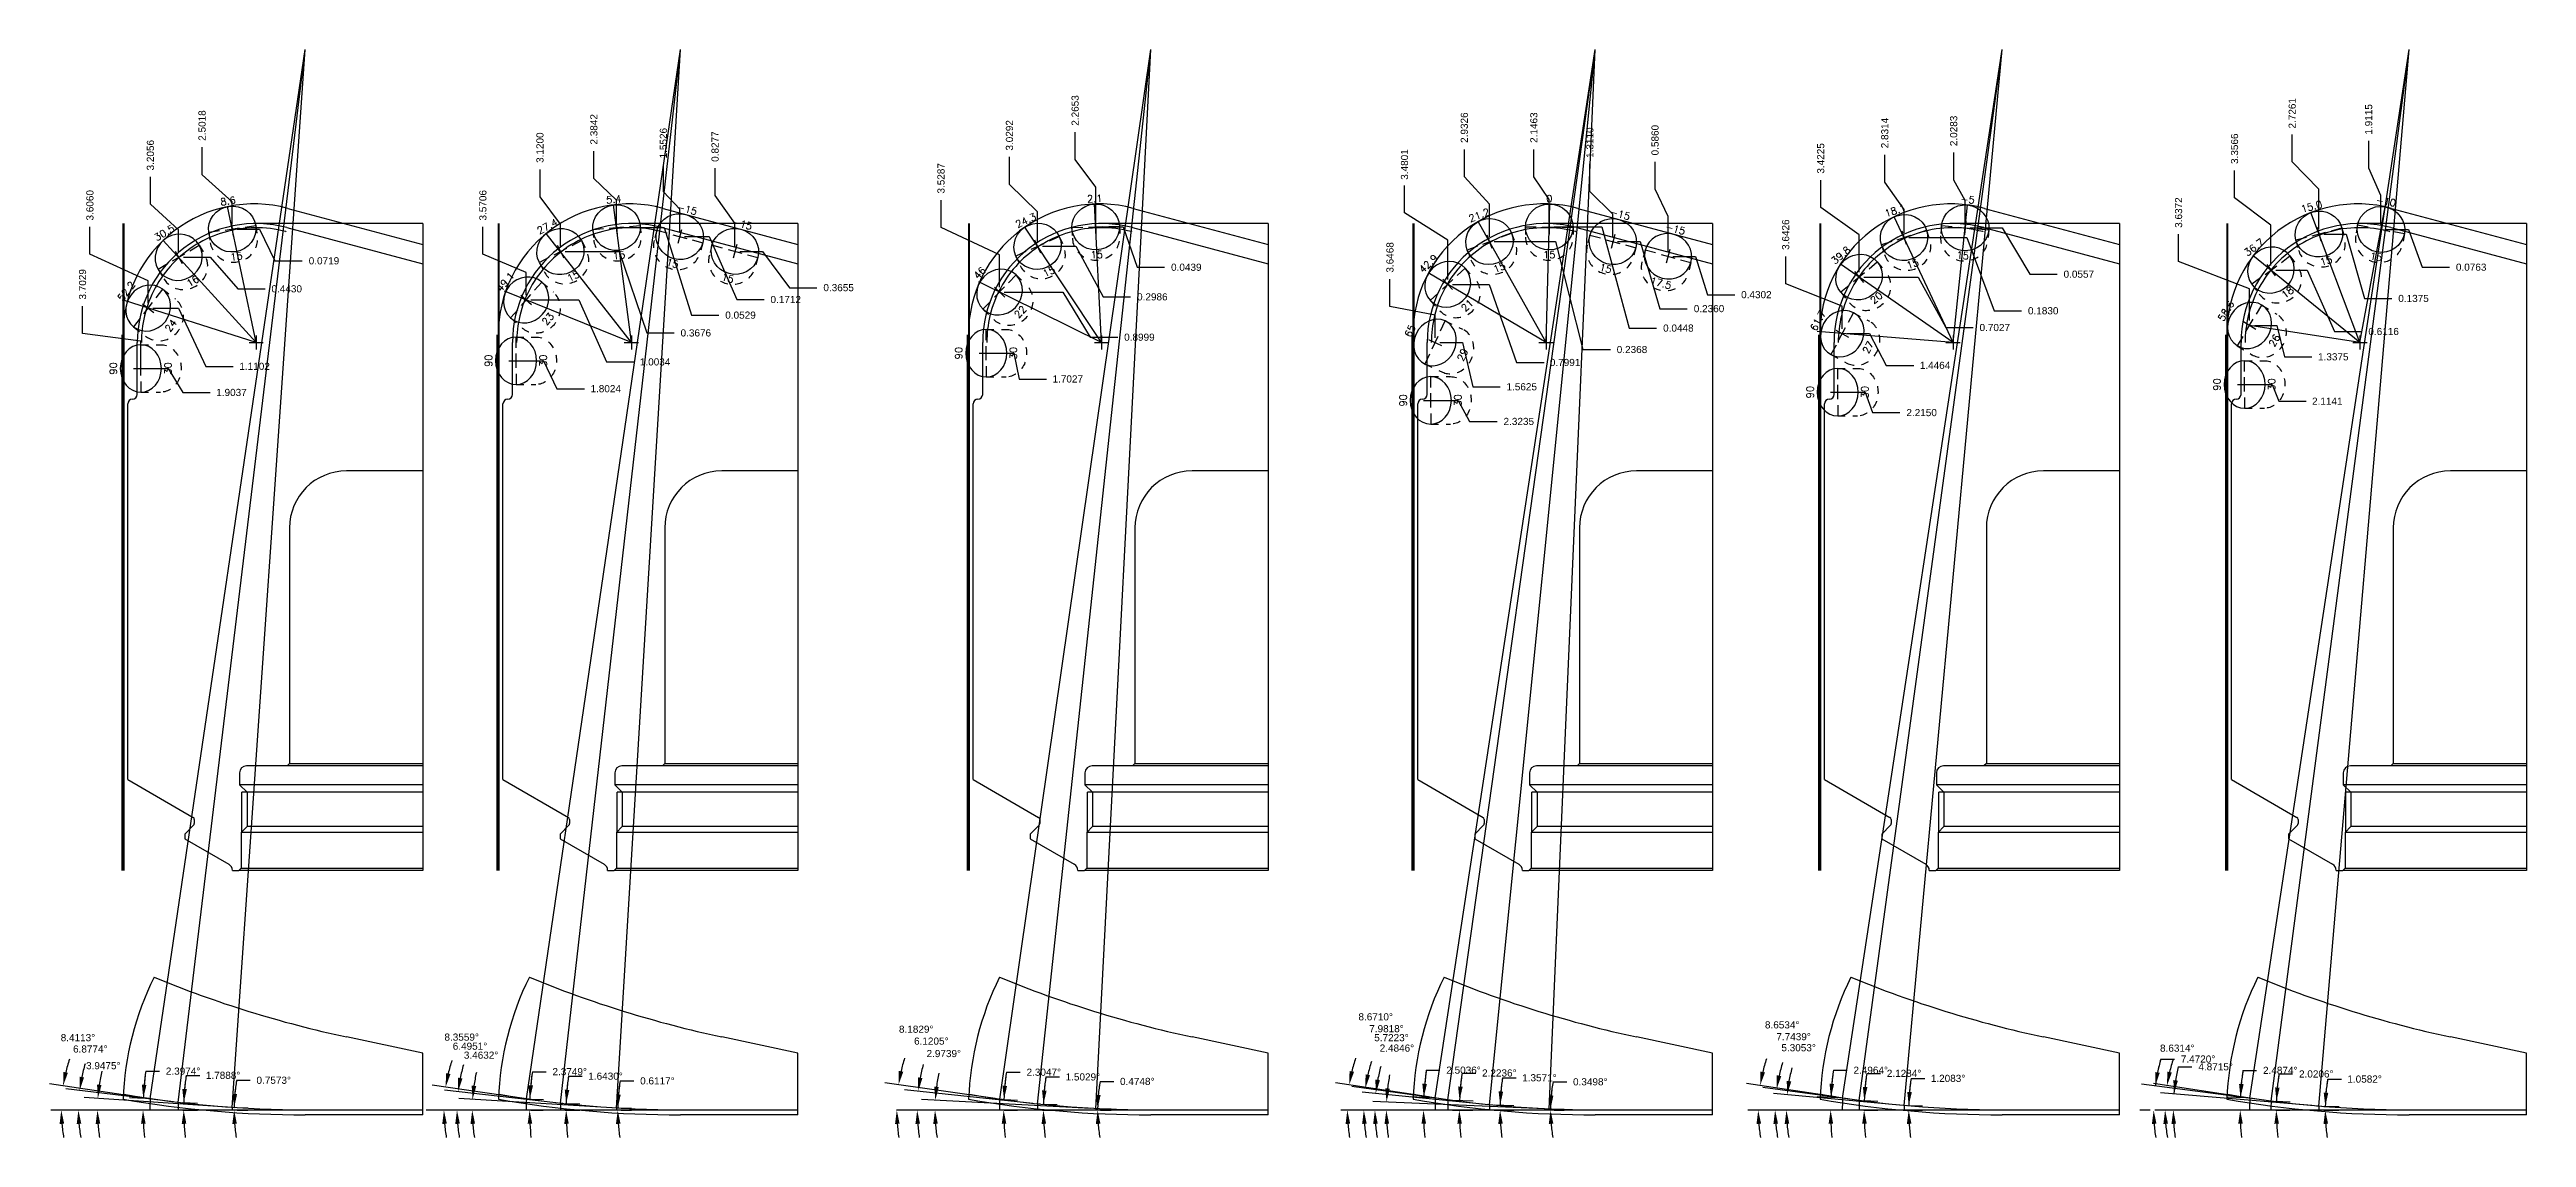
# Model space of a CAD drawing. Header units: inches. Extents: x 104.6 to 170.9, y -36.4 to -12.2.
# Drawn here: x 117.7 to 150.24, y -36.45 to -22.15 of the extents above; entities that cross this region are included whole.
import ezdxf
from ezdxf.enums import TextEntityAlignment as Align

# ---------------------------------------------------------------- set-up
doc = ezdxf.new("R2010")
doc.units = ezdxf.units.IN
doc.header["$MEASUREMENT"] = 0
doc.header["$PDMODE"] = 35
doc.linetypes.add('CENTER2', pattern=[1.125, 0.75, -0.125, 0.125, -0.125])
doc.linetypes.add('HIDDEN2', pattern=[0.1875, 0.125, -0.0625])
doc.layers.get('Defpoints').update_dxf_attribs({"color": 10})
for name, color, linetype, true_color in [('Blade_2', 7, 'Continuous', 0xcccc00), ('Blade_3', 7, 'Continuous', 0x00cc00), ('Blade_4', 7, 'Continuous', 0x00cccc), ('Blade_5', 7, 'Continuous', 0x0066cc), ('Blade_6', 7, 'Continuous', 0xc880f5)]:
    doc.layers.add(name, color=color, linetype=linetype, true_color=true_color)
doc.layers.add('Blade_7', color=220, linetype='Continuous')
doc.layers.add('CLine', color=5, linetype='CENTER2')
doc.styles.add('RomanS', font='romans')
doc.styles.get("Standard").update_dxf_attribs({"font": 'arial.ttf'})
doc.dimstyles.get("Standard").update_dxf_attribs({"dimtxt": 0.09375, "dimasz": 0.18, "dimexe": 0.18, "dimexo": 0.0625, "dimgap": 0.09, "dimtad": 0, "dimtih": 1, "dimtoh": 1, "dimdec": 4, "dimzin": 0, "dimdsep": 46, "dimtxsty": 'Standard', "dimcen": 0.09, "dimadec": 4, "dimazin": 0, "dimtfac": 1, "dimtdec": 4, "dimtofl": 0, "dimtmove": 0, "dimatfit": 3, "dimfxl": 1, "dimtolj": 1, "dimtzin": 0, "dimarcsym": 0})

msp = doc.modelspace()

# ---------------------------------------------------------------- blocks, each defined once
blk = doc.blocks.new('CMark')
at = {"layer": 'CLine'}
for p, q in [((-0.094, 0), (0.094, 0)), ((0, 0.094), (0, -0.094))]:
    blk.add_line(p, q, dxfattribs=at)
blk = doc.blocks.new('1613@15')
for p, q in [((-0.17, 0), (-0.312, 0)), ((0.171, 0), (0.312, 0))]:
    blk.add_line(p, q)
at = {"color": 8, "linetype": 'HIDDEN2', "ltscale": 0.5}
blk.add_line((-0.312, 0), (-0.312, -0.135), dxfattribs=at)
at = {"color": 8, "linetype": 'HIDDEN2', "ltscale": 0.5, "flags": 128}
blk.add_lwpolyline([(0.312, 0), (0.312, -0.135)], dxfattribs=at)
blk.add_ellipse((0, 0), major_axis=(-0.312, 0), ratio=0.965926, start_param=-3.141592653589793, end_param=3.141592653589793)
at = {"color": 8, "linetype": 'HIDDEN2', "ltscale": 0.5}
blk.add_ellipse((0, -0.135), major_axis=(-0.312, 0), ratio=0.965926, start_param=0, end_param=3.141593, dxfattribs=at)
blk.add_blockref('CMark', (0, 0))
at = {"style": 'RomanS'}
blk.add_text('15', height=0.094, dxfattribs=at).set_placement((0, -0.364), align=Align.MIDDLE_CENTER)
blk.add_attdef('ANG', text='', height=0.094, dxfattribs=at).set_placement((0, 0.298), align=Align.BOTTOM_CENTER)
blk = doc.blocks.new('1613@16')
for p, q in [((-0.17, 0), (-0.312, 0)), ((0.171, 0), (0.312, 0))]:
    blk.add_line(p, q)
at = {"color": 8, "linetype": 'HIDDEN2', "ltscale": 0.5}
blk.add_line((-0.312, 0), (-0.312, -0.143), dxfattribs=at)
at = {"color": 8, "linetype": 'HIDDEN2', "ltscale": 0.5, "flags": 128}
blk.add_lwpolyline([(0.312, 0), (0.312, -0.143)], dxfattribs=at)
at = {"extrusion": (0, 0, -1)}
blk.add_ellipse((0, 0), major_axis=(-0.312, 0), ratio=0.961248, start_param=-3.141592653589793, end_param=3.141592653589793, dxfattribs=at)
at = {"color": 8, "linetype": 'HIDDEN2', "ltscale": 0.5}
blk.add_ellipse((0, -0.143), major_axis=(0.312, 0), ratio=0.953717, start_param=3.141593, end_param=6.283185, dxfattribs=at)
blk.add_blockref('CMark', (0, 0))
at = {"style": 'RomanS'}
blk.add_text('16', height=0.094, dxfattribs=at).set_placement((0, -0.364), align=Align.MIDDLE_CENTER)
blk.add_attdef('ANG', text='', height=0.094, dxfattribs=at).set_placement((0, 0.298), align=Align.BOTTOM_CENTER)
blk = doc.blocks.new('1613@24')
for p, q in [((-0.17, 0), (-0.313, 0)), ((0.171, 0), (0.312, 0))]:
    blk.add_line(p, q)
at = {"color": 8, "linetype": 'HIDDEN2', "ltscale": 0.5}
blk.add_line((-0.313, 0), (-0.313, -0.212), dxfattribs=at)
at = {"color": 8, "linetype": 'HIDDEN2', "ltscale": 0.5, "flags": 128}
blk.add_lwpolyline([(0.312, 0), (0.312, -0.212)], dxfattribs=at)
blk.add_ellipse((0, 0), major_axis=(-0.312, 0), ratio=0.913536, start_param=3.141593, end_param=9.424778)
at = {"color": 8, "linetype": 'HIDDEN2', "ltscale": 0.5}
blk.add_ellipse((0, -0.212), major_axis=(-0.312, 0), ratio=0.910656, start_param=0, end_param=3.141593, dxfattribs=at)
blk.add_blockref('CMark', (0, 0))
at = {"style": 'RomanS'}
blk.add_text('24', height=0.094, dxfattribs=at).set_placement((0, -0.376), align=Align.MIDDLE_CENTER)
blk.add_attdef('ANG', text='', height=0.094, dxfattribs=at).set_placement((0, 0.287), align=Align.BOTTOM_CENTER)
blk = doc.blocks.new('1613@23')
for p, q in [((-0.17, 0), (-0.313, 0)), ((0.171, 0), (0.312, 0))]:
    blk.add_line(p, q)
at = {"color": 8, "linetype": 'HIDDEN2', "ltscale": 0.5}
blk.add_line((-0.313, 0), (-0.313, -0.203), dxfattribs=at)
at = {"color": 8, "linetype": 'HIDDEN2', "ltscale": 0.5, "flags": 128}
blk.add_lwpolyline([(0.312, 0), (0.312, -0.203)], dxfattribs=at)
blk.add_ellipse((0, 0), major_axis=(-0.312, 0), ratio=0.920512, start_param=3.141593, end_param=9.424778)
at = {"color": 8, "linetype": 'HIDDEN2', "ltscale": 0.5}
blk.add_ellipse((0, -0.203), major_axis=(-0.312, 0), ratio=0.920512, start_param=0, end_param=3.141593, dxfattribs=at)
blk.add_blockref('CMark', (0, 0))
at = {"style": 'RomanS'}
blk.add_text('23', height=0.094, dxfattribs=at).set_placement((-0.001, -0.379), align=Align.MIDDLE_CENTER)
blk.add_attdef('ANG', text='', height=0.094, dxfattribs=at).set_placement((0, 0.287), align=Align.BOTTOM_CENTER)
blk = doc.blocks.new('1613@22')
for p, q in [((-0.17, 0), (-0.313, 0)), ((0.171, 0), (0.312, 0))]:
    blk.add_line(p, q)
at = {"color": 8, "linetype": 'HIDDEN2', "ltscale": 0.5}
blk.add_line((-0.313, 0), (-0.313, -0.195), dxfattribs=at)
at = {"color": 8, "linetype": 'HIDDEN2', "ltscale": 0.5, "flags": 128}
blk.add_lwpolyline([(0.312, 0), (0.312, -0.195)], dxfattribs=at)
blk.add_ellipse((0, 0), major_axis=(-0.312, 0), ratio=0.927168, start_param=3.141593, end_param=9.424778)
at = {"color": 8, "linetype": 'HIDDEN2', "ltscale": 0.5}
blk.add_ellipse((0, -0.195), major_axis=(-0.312, 0), ratio=0.927168, start_param=0, end_param=3.141593, dxfattribs=at)
blk.add_blockref('CMark', (0, 0))
at = {"style": 'RomanS'}
blk.add_text('22', height=0.094, dxfattribs=at).set_placement((0.003, -0.376), align=Align.MIDDLE_CENTER)
blk.add_attdef('ANG', text='', height=0.094, dxfattribs=at).set_placement((0, 0.287), align=Align.BOTTOM_CENTER)
blk = doc.blocks.new('*D207')
at = {"layer": 'Blade_2', "color": 0, "lineweight": -2, "transparency": 16777216}
for p, q in [((119.701, -23.794), (119.701, -23.434)), ((120.097, -24.149), (119.701, -23.794)), ((120.097, -24.446), (120.097, -24.149))]:
    blk.add_line(p, q, dxfattribs=at)
at = {"layer": 'Defpoints', "color": 0, "transparency": 16777216}
for p in [(119.701, -23.434), (120.097, -24.509), (122.599, -24.437)]:
    blk.add_point(p, dxfattribs=at)
at = {"layer": 'Blade_2', "color": 0, "transparency": 16777216, "insert": (119.701, -23.148), "char_height": 0.0938, "attachment_point": 5, "rotation": 90}
blk.add_mtext('\\A1;2.5018', dxfattribs=at)
blk = doc.blocks.new('*D208')
at = {"layer": 'Blade_2', "color": 0, "lineweight": -2, "transparency": 16777216}
for p, q in [((119.022, -24.183), (119.022, -23.823)), ((119.393, -24.52), (119.022, -24.183)), ((119.393, -24.817), (119.393, -24.52))]:
    blk.add_line(p, q, dxfattribs=at)
at = {"layer": 'Defpoints', "color": 0, "transparency": 16777216}
for p in [(119.022, -23.823), (122.599, -24.437), (119.393, -24.88)]:
    blk.add_point(p, dxfattribs=at)
at = {"layer": 'Blade_2', "color": 0, "transparency": 16777216, "insert": (119.022, -23.538), "char_height": 0.0938, "attachment_point": 5, "rotation": 90}
blk.add_mtext('\\A1;3.2056', dxfattribs=at)
blk = doc.blocks.new('*D209')
at = {"layer": 'Blade_2', "color": 0, "lineweight": -2, "transparency": 16777216}
for p, q in [((118.228, -24.84), (118.228, -24.48)), ((118.993, -25.187), (118.228, -24.84)), ((118.993, -25.484), (118.993, -25.187))]:
    blk.add_line(p, q, dxfattribs=at)
at = {"layer": 'Defpoints', "color": 0, "transparency": 16777216}
for p in [(118.228, -24.48), (122.599, -24.437), (118.993, -25.547)]:
    blk.add_point(p, dxfattribs=at)
at = {"layer": 'Blade_2', "color": 0, "transparency": 16777216, "insert": (118.228, -24.196), "char_height": 0.0938, "attachment_point": 5, "rotation": 90}
blk.add_mtext('\\A1;3.6060', dxfattribs=at)
blk = doc.blocks.new('*D210')
at = {"layer": 'Blade_2', "color": 0, "lineweight": -2, "transparency": 16777216}
for p, q in [((120.16, -24.509), (120.457, -24.509)), ((120.457, -24.509), (120.657, -24.926)), ((120.657, -24.926), (121.017, -24.926))]:
    blk.add_line(p, q, dxfattribs=at)
at = {"layer": 'Defpoints', "color": 0, "transparency": 16777216}
for p in [(120.097, -24.509), (122.599, -24.437), (121.017, -24.926)]:
    blk.add_point(p, dxfattribs=at)
at = {"layer": 'Blade_2', "color": 0, "transparency": 16777216, "insert": (121.302, -24.926), "char_height": 0.0938, "attachment_point": 5}
blk.add_mtext('\\A1;0.0719', dxfattribs=at)
blk = doc.blocks.new('*D211')
at = {"layer": 'Blade_2', "color": 0, "lineweight": -2, "transparency": 16777216}
for p, q in [((119.456, -24.88), (119.809, -24.88)), ((119.809, -24.88), (120.169, -25.294)), ((120.169, -25.294), (120.529, -25.294))]:
    blk.add_line(p, q, dxfattribs=at)
at = {"layer": 'Defpoints', "color": 0, "transparency": 16777216}
for p in [(122.599, -24.437), (119.393, -24.88), (120.529, -25.294)]:
    blk.add_point(p, dxfattribs=at)
at = {"layer": 'Blade_2', "color": 0, "transparency": 16777216, "insert": (120.813, -25.294), "char_height": 0.0938, "attachment_point": 5}
blk.add_mtext('\\A1;0.4430', dxfattribs=at)
blk = doc.blocks.new('*D212')
at = {"layer": 'Blade_2', "color": 0, "lineweight": -2, "transparency": 16777216}
for p, q in [((119.055, -25.547), (119.391, -25.547)), ((119.391, -25.547), (119.751, -26.313)), ((119.751, -26.313), (120.111, -26.313))]:
    blk.add_line(p, q, dxfattribs=at)
at = {"layer": 'Defpoints', "color": 0, "transparency": 16777216}
for p in [(122.599, -24.437), (118.993, -25.547), (120.111, -26.313)]:
    blk.add_point(p, dxfattribs=at)
at = {"layer": 'Blade_2', "color": 0, "transparency": 16777216, "insert": (120.391, -26.313), "char_height": 0.0938, "attachment_point": 5}
blk.add_mtext('\\A1;1.1102', dxfattribs=at)
blk = doc.blocks.new('*D213')
at = {"layer": 'Blade_3', "color": 0, "lineweight": -2, "transparency": 16777216}
for p, q in [((126.44, -24.069), (126.44, -23.709)), ((126.701, -24.429), (126.44, -24.069)), ((126.701, -24.74), (126.701, -24.429))]:
    blk.add_line(p, q, dxfattribs=at)
at = {"layer": 'Defpoints', "color": 0, "transparency": 16777216}
for p in [(126.44, -23.709), (127.528, -24.437), (126.701, -24.802)]:
    blk.add_point(p, dxfattribs=at)
at = {"layer": 'Blade_3', "color": 0, "transparency": 16777216, "insert": (126.44, -23.425), "char_height": 0.0938, "attachment_point": 5, "rotation": 90}
blk.add_mtext('\\A1;0.8277', dxfattribs=at)
blk = doc.blocks.new('*D214')
at = {"layer": 'Blade_3', "color": 0, "lineweight": -2, "transparency": 16777216}
for p, q in [((125.761, -24.02), (125.761, -23.66)), ((125.976, -24.248), (125.761, -24.02)), ((125.976, -24.545), (125.976, -24.248))]:
    blk.add_line(p, q, dxfattribs=at)
at = {"layer": 'Defpoints', "color": 0, "transparency": 16777216}
for p in [(125.761, -23.66), (125.976, -24.608), (127.528, -24.437)]:
    blk.add_point(p, dxfattribs=at)
at = {"layer": 'Blade_3', "color": 0, "transparency": 16777216, "insert": (125.761, -23.38), "char_height": 0.0938, "attachment_point": 5, "rotation": 90}
blk.add_mtext('\\A1;1.5526', dxfattribs=at)
blk = doc.blocks.new('*D215')
at = {"layer": 'Blade_3', "color": 0, "lineweight": -2, "transparency": 16777216}
for p, q in [((124.848, -23.843), (124.848, -23.483)), ((125.144, -24.13), (124.848, -23.843)), ((125.144, -24.427), (125.144, -24.13))]:
    blk.add_line(p, q, dxfattribs=at)
at = {"layer": 'Defpoints', "color": 0, "transparency": 16777216}
for p in [(124.848, -23.483), (125.144, -24.49), (127.528, -24.437)]:
    blk.add_point(p, dxfattribs=at)
at = {"layer": 'Blade_3', "color": 0, "transparency": 16777216, "insert": (124.848, -23.198), "char_height": 0.0938, "attachment_point": 5, "rotation": 90}
blk.add_mtext('\\A1;2.3842', dxfattribs=at)
blk = doc.blocks.new('*D216')
at = {"layer": 'Blade_3', "color": 0, "lineweight": -2, "transparency": 16777216}
for p, q in [((124.14, -24.084), (124.14, -23.724)), ((124.408, -24.444), (124.14, -24.084)), ((124.408, -24.742), (124.408, -24.444))]:
    blk.add_line(p, q, dxfattribs=at)
at = {"layer": 'Defpoints', "color": 0, "transparency": 16777216}
for p in [(124.14, -23.724), (127.528, -24.437), (124.408, -24.804)]:
    blk.add_point(p, dxfattribs=at)
at = {"layer": 'Blade_3', "color": 0, "transparency": 16777216, "insert": (124.14, -23.439), "char_height": 0.0938, "attachment_point": 5, "rotation": 90}
blk.add_mtext('\\A1;3.1200', dxfattribs=at)
blk = doc.blocks.new('*D217')
at = {"layer": 'Blade_3', "color": 0, "lineweight": -2, "transparency": 16777216}
for p, q in [((123.39, -24.84), (123.39, -24.48)), ((123.958, -25.08), (123.39, -24.84)), ((123.958, -25.378), (123.958, -25.08))]:
    blk.add_line(p, q, dxfattribs=at)
at = {"layer": 'Defpoints', "color": 0, "transparency": 16777216}
for p in [(123.39, -24.48), (127.528, -24.437), (123.958, -25.44)]:
    blk.add_point(p, dxfattribs=at)
at = {"layer": 'Blade_3', "color": 0, "transparency": 16777216, "insert": (123.39, -24.196), "char_height": 0.0938, "attachment_point": 5, "rotation": 90}
blk.add_mtext('\\A1;3.5706', dxfattribs=at)
blk = doc.blocks.new('*D218')
at = {"layer": 'Blade_3', "color": 0, "lineweight": -2, "transparency": 16777216}
for p, q in [((126.763, -24.802), (127.061, -24.802)), ((127.061, -24.802), (127.418, -25.279)), ((127.418, -25.279), (127.778, -25.279))]:
    blk.add_line(p, q, dxfattribs=at)
at = {"layer": 'Defpoints', "color": 0, "transparency": 16777216}
for p in [(127.528, -24.437), (126.701, -24.802), (127.778, -25.279)]:
    blk.add_point(p, dxfattribs=at)
at = {"layer": 'Blade_3', "color": 0, "transparency": 16777216, "insert": (128.063, -25.279), "char_height": 0.0938, "attachment_point": 5}
blk.add_mtext('\\A1;0.3655', dxfattribs=at)
blk = doc.blocks.new('*D219')
at = {"layer": 'Blade_3', "color": 0, "lineweight": -2, "transparency": 16777216}
for p, q in [((126.038, -24.608), (126.364, -24.608)), ((126.364, -24.608), (126.724, -25.435)), ((126.724, -25.435), (127.084, -25.435))]:
    blk.add_line(p, q, dxfattribs=at)
at = {"layer": 'Defpoints', "color": 0, "transparency": 16777216}
for p in [(125.976, -24.608), (127.528, -24.437), (127.084, -25.435)]:
    blk.add_point(p, dxfattribs=at)
at = {"layer": 'Blade_3', "color": 0, "transparency": 16777216, "insert": (127.368, -25.435), "char_height": 0.0938, "attachment_point": 5}
blk.add_mtext('\\A1;0.1712', dxfattribs=at)
blk = doc.blocks.new('*D220')
at = {"layer": 'Blade_3', "color": 0, "lineweight": -2, "transparency": 16777216}
for p, q in [((125.207, -24.49), (125.77, -24.49)), ((125.77, -24.49), (126.13, -25.64)), ((126.13, -25.64), (126.49, -25.64))]:
    blk.add_line(p, q, dxfattribs=at)
at = {"layer": 'Defpoints', "color": 0, "transparency": 16777216}
for p in [(125.144, -24.49), (127.528, -24.437), (126.49, -25.64)]:
    blk.add_point(p, dxfattribs=at)
at = {"layer": 'Blade_3', "color": 0, "transparency": 16777216, "insert": (126.774, -25.64), "char_height": 0.0938, "attachment_point": 5}
blk.add_mtext('\\A1;0.0529', dxfattribs=at)
blk = doc.blocks.new('*D221')
at = {"layer": 'Blade_3', "color": 0, "lineweight": -2, "transparency": 16777216}
for p, q in [((124.471, -24.804), (125.182, -24.804)), ((125.182, -24.804), (125.542, -25.874)), ((125.542, -25.874), (125.902, -25.874))]:
    blk.add_line(p, q, dxfattribs=at)
at = {"layer": 'Defpoints', "color": 0, "transparency": 16777216}
for p in [(127.528, -24.437), (124.408, -24.804), (125.902, -25.874)]:
    blk.add_point(p, dxfattribs=at)
at = {"layer": 'Blade_3', "color": 0, "transparency": 16777216, "insert": (126.187, -25.874), "char_height": 0.0938, "attachment_point": 5}
blk.add_mtext('\\A1;0.3676', dxfattribs=at)
blk = doc.blocks.new('*D222')
at = {"layer": 'Blade_3', "color": 0, "lineweight": -2, "transparency": 16777216}
for p, q in [((124.02, -25.44), (124.652, -25.44)), ((124.652, -25.44), (125.012, -26.255)), ((125.012, -26.255), (125.372, -26.255))]:
    blk.add_line(p, q, dxfattribs=at)
at = {"layer": 'Defpoints', "color": 0, "transparency": 16777216}
for p in [(127.528, -24.437), (123.958, -25.44), (125.372, -26.255)]:
    blk.add_point(p, dxfattribs=at)
at = {"layer": 'Blade_3', "color": 0, "transparency": 16777216, "insert": (125.652, -26.255), "char_height": 0.0938, "attachment_point": 5}
blk.add_mtext('\\A1;1.0034', dxfattribs=at)
blk = doc.blocks.new('*D223')
at = {"layer": 'Blade_4', "color": 0, "lineweight": -2, "transparency": 16777216}
for p, q in [((131.17, -23.596), (131.17, -23.236)), ((131.44, -23.956), (131.17, -23.596)), ((131.44, -24.418), (131.44, -23.956))]:
    blk.add_line(p, q, dxfattribs=at)
at = {"layer": 'Defpoints', "color": 0, "transparency": 16777216}
for p in [(131.17, -23.236), (131.44, -24.481), (133.705, -24.437)]:
    blk.add_point(p, dxfattribs=at)
at = {"layer": 'Blade_4', "color": 0, "transparency": 16777216, "insert": (131.17, -22.95), "char_height": 0.0938, "attachment_point": 5, "rotation": 90}
blk.add_mtext('\\A1;2.2653', dxfattribs=at)
blk = doc.blocks.new('*D224')
at = {"layer": 'Blade_4', "color": 0, "lineweight": -2, "transparency": 16777216}
for p, q in [((130.307, -23.921), (130.307, -23.561)), ((130.676, -24.281), (130.307, -23.921)), ((130.676, -24.673), (130.676, -24.281))]:
    blk.add_line(p, q, dxfattribs=at)
at = {"layer": 'Defpoints', "color": 0, "transparency": 16777216}
for p in [(130.307, -23.561), (133.705, -24.437), (130.676, -24.735)]:
    blk.add_point(p, dxfattribs=at)
at = {"layer": 'Blade_4', "color": 0, "transparency": 16777216, "insert": (130.307, -23.277), "char_height": 0.0938, "attachment_point": 5, "rotation": 90}
blk.add_mtext('\\A1;3.0292', dxfattribs=at)
blk = doc.blocks.new('*D225')
at = {"layer": 'Blade_4', "color": 0, "lineweight": -2, "transparency": 16777216}
for p, q in [((129.408, -24.487), (129.408, -24.127)), ((130.177, -24.847), (129.408, -24.487)), ((130.177, -25.274), (130.177, -24.847))]:
    blk.add_line(p, q, dxfattribs=at)
at = {"layer": 'Defpoints', "color": 0, "transparency": 16777216}
for p in [(129.408, -24.127), (133.705, -24.437), (130.177, -25.337)]:
    blk.add_point(p, dxfattribs=at)
at = {"layer": 'Blade_4', "color": 0, "transparency": 16777216, "insert": (129.408, -23.842), "char_height": 0.0938, "attachment_point": 5, "rotation": 90}
blk.add_mtext('\\A1;3.5287', dxfattribs=at)
blk = doc.blocks.new('*D226')
at = {"layer": 'Blade_4', "color": 0, "lineweight": -2, "transparency": 16777216}
for p, q in [((131.503, -24.481), (131.8, -24.481)), ((131.8, -24.481), (131.985, -25.011)), ((131.985, -25.011), (132.345, -25.011))]:
    blk.add_line(p, q, dxfattribs=at)
at = {"layer": 'Defpoints', "color": 0, "transparency": 16777216}
for p in [(131.44, -24.481), (133.705, -24.437), (132.345, -25.011)]:
    blk.add_point(p, dxfattribs=at)
at = {"layer": 'Blade_4', "color": 0, "transparency": 16777216, "insert": (132.63, -25.011), "char_height": 0.0938, "attachment_point": 5}
blk.add_mtext('\\A1;0.0439', dxfattribs=at)
blk = doc.blocks.new('*D227')
at = {"layer": 'Blade_4', "color": 0, "lineweight": -2, "transparency": 16777216}
for p, q in [((130.739, -24.735), (131.179, -24.735)), ((131.179, -24.735), (131.539, -25.4)), ((131.539, -25.4), (131.899, -25.4))]:
    blk.add_line(p, q, dxfattribs=at)
at = {"layer": 'Defpoints', "color": 0, "transparency": 16777216}
for p in [(133.705, -24.437), (130.676, -24.735), (131.899, -25.4)]:
    blk.add_point(p, dxfattribs=at)
at = {"layer": 'Blade_4', "color": 0, "transparency": 16777216, "insert": (132.184, -25.4), "char_height": 0.0938, "attachment_point": 5}
blk.add_mtext('\\A1;0.2986', dxfattribs=at)
blk = doc.blocks.new('*D228')
at = {"layer": 'Blade_4', "color": 0, "lineweight": -2, "transparency": 16777216}
for p, q in [((130.239, -25.337), (131.009, -25.337)), ((131.009, -25.337), (131.369, -25.93)), ((131.369, -25.93), (131.729, -25.93))]:
    blk.add_line(p, q, dxfattribs=at)
at = {"layer": 'Defpoints', "color": 0, "transparency": 16777216}
for p in [(133.705, -24.437), (130.177, -25.337), (131.729, -25.93)]:
    blk.add_point(p, dxfattribs=at)
at = {"layer": 'Blade_4', "color": 0, "transparency": 16777216, "insert": (132.014, -25.93), "char_height": 0.0938, "attachment_point": 5}
blk.add_mtext('\\A1;0.8999', dxfattribs=at)
blk = doc.blocks.new('*D251')
at = {"layer": 'Blade_2', "color": 0, "lineweight": -2, "transparency": 16777216}
blk.add_line((120.035, -36.049), (118.151, -35.919), dxfattribs=at)
for start, end in [(166.8855, 171.469), (184.5835, 189.1669)]:
    blk.add_arc((120.576, -36.087), 2.251, start, end, dxfattribs=at)
at = {"layer": 'Blade_2', "color": 0, "transparency": 16777216}
for points in [[(118.38, -35.756), (118.321, -35.75), (118.331, -35.932)], [(118.303, -36.268), (118.363, -36.265), (118.326, -36.087)]]:
    blk.add_solid(points, dxfattribs=at)
at = {"layer": 'Defpoints', "color": 0, "transparency": 16777216}
for p in [(117.716, -36.087), (118.326, -36.035), (120.097, -36.054), (120.128, -36.056), (121.057, -36.087)]:
    blk.add_point(p, dxfattribs=at)
at = {"layer": 'Blade_2', "color": 0, "transparency": 16777216, "insert": (118.403, -35.503), "char_height": 0.09375, "attachment_point": 5}
blk.add_mtext('\\A1;3.9475°', dxfattribs=at)
blk = doc.blocks.new('*D252')
at = {"layer": 'Blade_2', "color": 0, "lineweight": -2, "transparency": 16777216}
blk.add_line((119.326, -35.979), (117.913, -35.809), dxfattribs=at)
for start, end in [(163.4952, 168.3089), (184.8137, 189.6273)]:
    blk.add_arc((120.219, -36.087), 2.143, start, end, dxfattribs=at)
at = {"layer": 'Blade_2', "color": 0, "transparency": 16777216}
for points in [[(118.15, -35.657), (118.091, -35.648), (118.092, -35.83)], [(118.054, -36.268), (118.114, -36.265), (118.076, -36.087)]]:
    blk.add_solid(points, dxfattribs=at)
at = {"layer": 'Defpoints', "color": 0, "transparency": 16777216}
for p in [(117.716, -36.087), (118.078, -36.001), (119.388, -35.986), (119.419, -35.99), (121.057, -36.087)]:
    blk.add_point(p, dxfattribs=at)
at = {"layer": 'Blade_2', "color": 0, "transparency": 16777216, "insert": (118.232, -35.284), "char_height": 0.09375, "attachment_point": 5}
blk.add_mtext('\\A1;6.8774°', dxfattribs=at)
blk = doc.blocks.new('*D253')
at = {"layer": 'Blade_2', "color": 0, "lineweight": -2, "transparency": 16777216}
blk.add_line((118.956, -35.928), (117.697, -35.741), dxfattribs=at)
for start, end in [(162.126, 166.8573), (184.7314, 189.4628)]:
    blk.add_arc((120.032, -36.087), 2.18, start, end, dxfattribs=at)
at = {"layer": 'Blade_2', "color": 0, "transparency": 16777216}
for points in [[(117.938, -35.597), (117.879, -35.585), (117.875, -35.768)], [(117.829, -36.268), (117.889, -36.265), (117.851, -36.087)]]:
    blk.add_solid(points, dxfattribs=at)
at = {"layer": 'Defpoints', "color": 0, "transparency": 16777216}
for p in [(117.716, -36.087), (117.854, -35.98), (119.018, -35.937), (119.049, -35.941), (121.057, -36.087)]:
    blk.add_point(p, dxfattribs=at)
at = {"layer": 'Blade_2', "color": 0, "transparency": 16777216, "insert": (118.07, -35.135), "char_height": 0.09375, "attachment_point": 5}
blk.add_mtext('\\A1;8.4113°', dxfattribs=at)
blk = doc.blocks.new('*D254')
at = {"layer": 'Blade_2', "color": 0, "lineweight": -2, "transparency": 16777216}
for p, q in [((120.153, -35.695), (120.333, -35.695)), ((120.16, -36.054), (120.302, -36.056)), ((120.16, -36.087), (120.302, -36.087))]:
    blk.add_line(p, q, dxfattribs=at)
for start, end in [(170.9081, 179.2427), (170.9136, 175.0782), (184.1645, 188.3291)]:
    blk.add_arc((122.599, -36.087), 2.477, start, end, dxfattribs=at)
at = {"layer": 'Blade_2', "color": 0, "transparency": 16777216}
for points in [[(120.098, -36.268), (120.158, -36.266), (120.122, -36.087)], [(120.161, -35.876), (120.101, -35.873), (120.122, -36.054)]]:
    blk.add_solid(points, dxfattribs=at)
at = {"layer": 'Defpoints', "color": 0, "transparency": 16777216}
for p in [(120.097, -36.054), (120.097, -36.087), (120.122, -36.076), (122.599, -36.087)]:
    blk.add_point(p, dxfattribs=at)
at = {"layer": 'Blade_2', "color": 0, "transparency": 16777216, "insert": (120.642, -35.695), "char_height": 0.09375, "attachment_point": 5}
blk.add_mtext('\\A1;0.7573°', dxfattribs=at)
blk = doc.blocks.new('*D255')
at = {"layer": 'Blade_2', "color": 0, "lineweight": -2, "transparency": 16777216}
for p, q in [((119.492, -35.63), (119.672, -35.63)), ((119.449, -36.087), (119.639, -36.087)), ((119.45, -35.988), (119.64, -35.994))]:
    blk.add_line(p, q, dxfattribs=at)
for start, end in [(171.6383, 178.2112), (171.641, 174.9261), (183.2851, 186.5701)]:
    blk.add_arc((122.599, -36.087), 3.14, start, end, dxfattribs=at)
at = {"layer": 'Blade_2', "color": 0, "transparency": 16777216}
for points in [[(119.434, -36.268), (119.494, -36.266), (119.459, -36.087)], [(119.501, -35.811), (119.441, -35.807), (119.46, -35.989)]]:
    blk.add_solid(points, dxfattribs=at)
at = {"layer": 'Defpoints', "color": 0, "transparency": 16777216}
for p in [(119.386, -36.087), (119.388, -35.986), (119.459, -36.054), (122.599, -36.087)]:
    blk.add_point(p, dxfattribs=at)
at = {"layer": 'Blade_2', "color": 0, "transparency": 16777216, "insert": (119.977, -35.63), "char_height": 0.09375, "attachment_point": 5}
blk.add_mtext('\\A1;1.7888°', dxfattribs=at)
blk = doc.blocks.new('*D256')
at = {"layer": 'Blade_2', "color": 0, "lineweight": -2, "transparency": 16777216}
for p, q in [((118.961, -35.575), (119.141, -35.575)), ((118.952, -36.087), (118.745, -36.087)), ((118.956, -35.934), (118.748, -35.926))]:
    blk.add_line(p, q, dxfattribs=at)
for start, end in [(171.9861, 177.6026), (171.9878, 174.7952), (182.8074, 185.6148)]:
    blk.add_arc((122.599, -36.087), 3.674, start, end, dxfattribs=at)
at = {"layer": 'Blade_2', "color": 0, "transparency": 16777216}
for points in [[(118.97, -35.755), (118.91, -35.751), (118.928, -35.933)], [(118.899, -36.267), (118.959, -36.266), (118.925, -36.087)]]:
    blk.add_solid(points, dxfattribs=at)
at = {"layer": 'Defpoints', "color": 0, "transparency": 16777216}
for p in [(118.925, -36.035), (119.015, -36.087), (119.018, -35.937), (122.599, -36.087)]:
    blk.add_point(p, dxfattribs=at)
at = {"layer": 'Blade_2', "color": 0, "transparency": 16777216, "insert": (119.451, -35.575), "char_height": 0.09375, "attachment_point": 5}
blk.add_mtext('\\A1;2.3974°', dxfattribs=at)
blk = doc.blocks.new('*D257')
at = {"layer": 'Blade_3', "color": 0, "lineweight": -2, "transparency": 16777216}
for p, q in [((125.193, -35.703), (125.373, -35.703)), ((125.207, -36.062), (125.342, -36.063)), ((125.207, -36.087), (125.341, -36.087))]:
    blk.add_line(p, q, dxfattribs=at)
for start, end in [(170.6655, 179.3883), (170.6718, 175.0301), (184.3583, 188.7165)]:
    blk.add_arc((127.528, -36.087), 2.367, start, end, dxfattribs=at)
at = {"layer": 'Blade_3', "color": 0, "transparency": 16777216}
for points in [[(125.138, -36.268), (125.198, -36.265), (125.161, -36.087)], [(125.2, -35.883), (125.14, -35.88), (125.162, -36.061)]]:
    blk.add_solid(points, dxfattribs=at)
at = {"layer": 'Defpoints', "color": 0, "transparency": 16777216}
for p in [(125.144, -36.061), (125.144, -36.087), (125.162, -36.078), (127.528, -36.087)]:
    blk.add_point(p, dxfattribs=at)
at = {"layer": 'Blade_3', "color": 0, "transparency": 16777216, "insert": (125.682, -35.703), "char_height": 0.09375, "attachment_point": 5}
blk.add_mtext('\\A1;0.6117°', dxfattribs=at)
blk = doc.blocks.new('*D258')
at = {"layer": 'Blade_3', "color": 0, "lineweight": -2, "transparency": 16777216}
for p, q in [((124.516, -35.641), (124.696, -35.641)), ((124.471, -36.087), (124.663, -36.087)), ((124.472, -35.999), (124.664, -36.005))]:
    blk.add_line(p, q, dxfattribs=at)
for start, end in [(171.5804, 178.357), (171.5834, 174.9702), (183.3868, 186.7736)]:
    blk.add_arc((127.528, -36.087), 3.046, start, end, dxfattribs=at)
at = {"layer": 'Blade_3', "color": 0, "transparency": 16777216}
for points in [[(124.458, -36.268), (124.518, -36.266), (124.483, -36.087)], [(124.525, -35.821), (124.465, -35.818), (124.484, -35.999)]]:
    blk.add_solid(points, dxfattribs=at)
at = {"layer": 'Defpoints', "color": 0, "transparency": 16777216}
for p in [(124.408, -36.087), (124.41, -35.997), (124.483, -36.058), (127.528, -36.087)]:
    blk.add_point(p, dxfattribs=at)
at = {"layer": 'Blade_3', "color": 0, "transparency": 16777216, "insert": (125.001, -35.641), "char_height": 0.09375, "attachment_point": 5}
blk.add_mtext('\\A1;1.6430°', dxfattribs=at)
blk = doc.blocks.new('*D259')
at = {"layer": 'Blade_3', "color": 0, "lineweight": -2, "transparency": 16777216}
for p, q in [((124.04, -35.582), (124.22, -35.582)), ((124.02, -36.087), (124.183, -36.087)), ((124.023, -35.941), (124.186, -35.948))]:
    blk.add_line(p, q, dxfattribs=at)
for start, end in [(171.7713, 177.6251), (171.7733, 174.6992), (182.9259, 185.8519)]:
    blk.add_arc((127.528, -36.087), 3.525, start, end, dxfattribs=at)
at = {"layer": 'Blade_3', "color": 0, "transparency": 16777216}
for points in [[(124.048, -35.763), (123.988, -35.759), (124.006, -35.941)], [(123.978, -36.267), (124.038, -36.266), (124.003, -36.087)]]:
    blk.add_solid(points, dxfattribs=at)
at = {"layer": 'Defpoints', "color": 0, "transparency": 16777216}
for p in [(123.958, -36.087), (123.961, -35.939), (124.004, -36.038), (127.528, -36.087)]:
    blk.add_point(p, dxfattribs=at)
at = {"layer": 'Blade_3', "color": 0, "transparency": 16777216, "insert": (124.53, -35.582), "char_height": 0.09375, "attachment_point": 5}
blk.add_mtext('\\A1;2.3749°', dxfattribs=at)
blk = doc.blocks.new('*D260')
at = {"layer": 'Blade_3', "color": 0, "lineweight": -2, "transparency": 16777216}
blk.add_line((125.082, -36.057), (123.075, -35.936), dxfattribs=at)
for start, end in [(167.6237, 172.0802), (184.4566, 188.9131)]:
    blk.add_arc((125.565, -36.087), 2.315, start, end, dxfattribs=at)
at = {"layer": 'Blade_3', "color": 0, "transparency": 16777216}
for points in [[(123.302, -35.771), (123.242, -35.765), (123.254, -35.947)], [(123.227, -36.268), (123.287, -36.265), (123.25, -36.087)]]:
    blk.add_solid(points, dxfattribs=at)
at = {"layer": 'Defpoints', "color": 0, "transparency": 16777216}
for p in [(122.645, -36.087), (123.251, -36.04), (125.144, -36.061), (125.176, -36.063), (125.986, -36.087)]:
    blk.add_point(p, dxfattribs=at)
at = {"layer": 'Blade_3', "color": 0, "transparency": 16777216, "insert": (123.366, -35.365), "char_height": 0.09375, "attachment_point": 5}
blk.add_mtext('\\A1;3.4632°', dxfattribs=at)
blk = doc.blocks.new('*D261')
at = {"layer": 'Blade_3', "color": 0, "lineweight": -2, "transparency": 16777216}
blk.add_line((124.348, -35.99), (122.884, -35.824), dxfattribs=at)
for start, end in [(163.8911, 168.698), (184.8069, 189.6138)]:
    blk.add_arc((125.196, -36.087), 2.146, start, end, dxfattribs=at)
at = {"layer": 'Blade_3', "color": 0, "transparency": 16777216}
for points in [[(123.121, -35.671), (123.061, -35.661), (123.063, -35.844)], [(123.027, -36.268), (123.087, -36.265), (123.049, -36.087)]]:
    blk.add_solid(points, dxfattribs=at)
at = {"layer": 'Defpoints', "color": 0, "transparency": 16777216}
for p in [(122.645, -36.087), (123.051, -36.006), (124.41, -35.997), (124.441, -36.001), (125.986, -36.087)]:
    blk.add_point(p, dxfattribs=at)
at = {"layer": 'Blade_3', "color": 0, "transparency": 16777216, "insert": (123.22, -35.247), "char_height": 0.09375, "attachment_point": 5}
blk.add_mtext('\\A1;6.4951°', dxfattribs=at)
blk = doc.blocks.new('*D262')
at = {"layer": 'Blade_3', "color": 0, "lineweight": -2, "transparency": 16777216}
blk.add_line((123.899, -35.93), (122.722, -35.757), dxfattribs=at)
for start, end in [(161.7712, 166.7076), (184.9364, 189.8728)]:
    blk.add_arc((124.968, -36.087), 2.09, start, end, dxfattribs=at)
at = {"layer": 'Blade_3', "color": 0, "transparency": 16777216}
for points in [[(122.964, -35.612), (122.905, -35.601), (122.901, -35.783)], [(122.856, -36.268), (122.916, -36.265), (122.878, -36.087)]]:
    blk.add_solid(points, dxfattribs=at)
at = {"layer": 'Defpoints', "color": 0, "transparency": 16777216}
for p in [(122.645, -36.087), (122.881, -35.985), (123.961, -35.939), (123.992, -35.943), (125.986, -36.087)]:
    blk.add_point(p, dxfattribs=at)
at = {"layer": 'Blade_3', "color": 0, "transparency": 16777216, "insert": (123.111, -35.128), "char_height": 0.09375, "attachment_point": 5}
blk.add_mtext('\\A1;8.3559°', dxfattribs=at)
blk = doc.blocks.new('*D263')
at = {"layer": 'Blade_4', "color": 0, "lineweight": -2, "transparency": 16777216}
for p, q in [((131.497, -35.71), (131.677, -35.71)), ((131.503, -36.068), (131.645, -36.07)), ((131.503, -36.087), (131.645, -36.087))]:
    blk.add_line(p, q, dxfattribs=at)
for start, end in [(170.3087, 179.5252), (170.3161, 174.9207), (184.6046, 189.2091)]:
    blk.add_arc((133.705, -36.087), 2.24, start, end, dxfattribs=at)
at = {"layer": 'Blade_4', "color": 0, "transparency": 16777216}
for points in [[(131.442, -36.268), (131.502, -36.265), (131.465, -36.087)], [(131.504, -35.89), (131.444, -35.887), (131.465, -36.068)]]:
    blk.add_solid(points, dxfattribs=at)
at = {"layer": 'Defpoints', "color": 0, "transparency": 16777216}
for p in [(131.44, -36.068), (131.44, -36.087), (131.465, -36.081), (133.705, -36.087)]:
    blk.add_point(p, dxfattribs=at)
at = {"layer": 'Blade_4', "color": 0, "transparency": 16777216, "insert": (131.986, -35.71), "char_height": 0.09375, "attachment_point": 5}
blk.add_mtext('\\A1;0.4748°', dxfattribs=at)
blk = doc.blocks.new('*D264')
at = {"layer": 'Blade_4', "color": 0, "lineweight": -2, "transparency": 16777216}
for p, q in [((130.786, -35.651), (130.966, -35.651)), ((130.739, -36.087), (130.933, -36.087)), ((130.74, -36.009), (130.934, -36.014))]:
    blk.add_line(p, q, dxfattribs=at)
for start, end in [(171.5054, 178.4971), (171.5087, 175.0029), (183.4942, 186.9885)]:
    blk.add_arc((133.705, -36.087), 2.952, start, end, dxfattribs=at)
at = {"layer": 'Blade_4', "color": 0, "transparency": 16777216}
for points in [[(130.729, -36.268), (130.789, -36.266), (130.753, -36.087)], [(130.795, -35.831), (130.735, -35.828), (130.754, -36.009)]]:
    blk.add_solid(points, dxfattribs=at)
at = {"layer": 'Defpoints', "color": 0, "transparency": 16777216}
for p in [(130.676, -36.087), (130.677, -36.007), (130.754, -36.061), (133.705, -36.087)]:
    blk.add_point(p, dxfattribs=at)
at = {"layer": 'Blade_4', "color": 0, "transparency": 16777216, "insert": (131.271, -35.651), "char_height": 0.09375, "attachment_point": 5}
blk.add_mtext('\\A1;1.5029°', dxfattribs=at)
blk = doc.blocks.new('*D265')
at = {"layer": 'Blade_4', "color": 0, "lineweight": -2, "transparency": 16777216}
for p, q in [((130.267, -35.589), (130.447, -35.589)), ((130.239, -36.087), (130.411, -36.087)), ((130.242, -35.947), (130.414, -35.954))]:
    blk.add_line(p, q, dxfattribs=at)
for start, end in [(171.7551, 177.6953), (171.7571, 174.7262), (182.9691, 185.9382)]:
    blk.add_arc((133.705, -36.087), 3.474, start, end, dxfattribs=at)
at = {"layer": 'Blade_4', "color": 0, "transparency": 16777216}
for points in [[(130.276, -35.769), (130.216, -35.765), (130.234, -35.947)], [(130.206, -36.267), (130.266, -36.266), (130.231, -36.087)]]:
    blk.add_solid(points, dxfattribs=at)
at = {"layer": 'Defpoints', "color": 0, "transparency": 16777216}
for p in [(130.177, -36.087), (130.18, -35.945), (130.232, -36.04), (133.705, -36.087)]:
    blk.add_point(p, dxfattribs=at)
at = {"layer": 'Blade_4', "color": 0, "transparency": 16777216, "insert": (130.758, -35.589), "char_height": 0.09375, "attachment_point": 5}
blk.add_mtext('\\A1;2.3047°', dxfattribs=at)
blk = doc.blocks.new('*D266')
at = {"layer": 'Blade_4', "color": 0, "lineweight": -2, "transparency": 16777216}
blk.add_line((131.378, -36.065), (129.153, -35.949), dxfattribs=at)
for start, end in [(168.6804, 172.8533), (184.1728, 188.3457)]:
    blk.add_arc((131.801, -36.087), 2.472, start, end, dxfattribs=at)
at = {"layer": 'Blade_4', "color": 0, "transparency": 16777216}
for points in [[(129.379, -35.782), (129.319, -35.777), (129.333, -35.958)], [(129.306, -36.268), (129.366, -36.266), (129.329, -36.087)]]:
    blk.add_solid(points, dxfattribs=at)
at = {"layer": 'Defpoints', "color": 0, "transparency": 16777216}
for p in [(128.822, -36.087), (129.33, -36.044), (131.44, -36.068), (131.471, -36.07), (132.163, -36.087)]:
    blk.add_point(p, dxfattribs=at)
at = {"layer": 'Blade_4', "color": 0, "transparency": 16777216, "insert": (129.444, -35.344), "char_height": 0.09375, "attachment_point": 5}
blk.add_mtext('\\A1;2.9739°', dxfattribs=at)
blk = doc.blocks.new('*D267')
at = {"layer": 'Blade_4', "color": 0, "lineweight": -2, "transparency": 16777216}
blk.add_line((130.615, -36.001), (128.93, -35.82), dxfattribs=at)
for start, end in [(164.9973, 169.4384), (184.4411, 188.8822)]:
    blk.add_arc((131.418, -36.087), 2.323, start, end, dxfattribs=at)
at = {"layer": 'Blade_4', "color": 0, "transparency": 16777216}
for points in [[(129.164, -35.665), (129.105, -35.657), (129.109, -35.839)], [(129.072, -36.268), (129.132, -36.265), (129.095, -36.087)]]:
    blk.add_solid(points, dxfattribs=at)
at = {"layer": 'Defpoints', "color": 0, "transparency": 16777216}
for p in [(128.822, -36.087), (129.097, -36.004), (130.677, -36.007), (130.708, -36.011), (132.163, -36.087)]:
    blk.add_point(p, dxfattribs=at)
at = {"layer": 'Blade_4', "color": 0, "transparency": 16777216, "insert": (129.28, -35.18), "char_height": 0.09375, "attachment_point": 5}
blk.add_mtext('\\A1;6.1205°', dxfattribs=at)
blk = doc.blocks.new('*D268')
at = {"layer": 'Blade_4', "color": 0, "lineweight": -2, "transparency": 16777216}
blk.add_line((130.118, -35.936), (128.672, -35.728), dxfattribs=at)
for start, end in [(162.9989, 167.408), (184.4091, 188.8182)]:
    blk.add_arc((131.166, -36.087), 2.34, start, end, dxfattribs=at)
at = {"layer": 'Blade_4', "color": 0, "transparency": 16777216}
for points in [[(128.912, -35.582), (128.853, -35.571), (128.85, -35.754)], [(128.804, -36.268), (128.864, -36.265), (128.827, -36.087)]]:
    blk.add_solid(points, dxfattribs=at)
at = {"layer": 'Defpoints', "color": 0, "transparency": 16777216}
for p in [(128.822, -36.087), (128.829, -35.975), (130.18, -35.945), (130.21, -35.949), (132.163, -36.087)]:
    blk.add_point(p, dxfattribs=at)
at = {"layer": 'Blade_4', "color": 0, "transparency": 16777216, "insert": (129.082, -35.024), "char_height": 0.09375, "attachment_point": 5}
blk.add_mtext('\\A1;8.1829°', dxfattribs=at)
blk = doc.blocks.new('*D299')
at = {"layer": 'Blade_4', "color": 0, "lineweight": -2, "transparency": 16777216}
for p, q in [((130.065, -26.139), (130.363, -26.139)), ((130.363, -26.139), (130.433, -26.479)), ((130.433, -26.479), (130.793, -26.479))]:
    blk.add_line(p, q, dxfattribs=at)
at = {"layer": 'Defpoints', "color": 0, "transparency": 16777216}
for p in [(133.705, -24.437), (130.003, -26.139), (130.793, -26.479)]:
    blk.add_point(p, dxfattribs=at)
at = {"layer": 'Blade_4', "color": 0, "transparency": 16777216, "insert": (131.073, -26.479), "char_height": 0.0938, "attachment_point": 5}
blk.add_mtext('\\A1;1.7027', dxfattribs=at)
blk = doc.blocks.new('*D300')
at = {"layer": 'Blade_3', "color": 0, "lineweight": -2, "transparency": 16777216}
for p, q in [((123.888, -26.239), (124.186, -26.239)), ((124.186, -26.239), (124.363, -26.607)), ((124.363, -26.607), (124.723, -26.607))]:
    blk.add_line(p, q, dxfattribs=at)
at = {"layer": 'Defpoints', "color": 0, "transparency": 16777216}
for p in [(127.528, -24.437), (123.826, -26.239), (124.723, -26.607)]:
    blk.add_point(p, dxfattribs=at)
at = {"layer": 'Blade_3', "color": 0, "transparency": 16777216, "insert": (125.003, -26.607), "char_height": 0.0938, "attachment_point": 5}
blk.add_mtext('\\A1;1.8024', dxfattribs=at)
blk = doc.blocks.new('1613@30')
for p, q in [((-0.17, 0), (-0.312, 0)), ((0.171, 0), (0.312, 0))]:
    blk.add_line(p, q)
at = {"color": 8, "linetype": 'HIDDEN2', "ltscale": 0.5}
blk.add_line((-0.312, 0), (-0.312, -0.26), dxfattribs=at)
at = {"color": 8, "linetype": 'HIDDEN2', "ltscale": 0.5, "flags": 128}
blk.add_lwpolyline([(0.312, 0), (0.312, -0.26)], dxfattribs=at)
at = {"extrusion": (0, 0, -1)}
blk.add_ellipse((0, 0), major_axis=(-0.312, 0), ratio=0.866025, start_param=-3.141592653589793, end_param=3.141592653589793, dxfattribs=at)
at = {"color": 8, "linetype": 'HIDDEN2', "ltscale": 0.5, "extrusion": (0, 0, -1)}
blk.add_ellipse((0, -0.26), major_axis=(-0.312, 0), ratio=0.866025, start_param=3.068877, end_param=6.355901, dxfattribs=at)
blk.add_blockref('CMark', (0, 0))
at = {"style": 'RomanS'}
blk.add_text('30', height=0.094, dxfattribs=at).set_placement((0, -0.356), align=Align.MIDDLE_CENTER)
blk.add_attdef('ANG', text='', height=0.094, dxfattribs=at).set_placement((0, 0.287), align=Align.BOTTOM_CENTER)
blk = doc.blocks.new('*D306')
at = {"layer": 'Blade_2', "color": 0, "lineweight": -2, "transparency": 16777216}
for p, q in [((118.958, -26.34), (119.256, -26.34)), ((119.256, -26.34), (119.447, -26.656)), ((119.447, -26.656), (119.807, -26.656))]:
    blk.add_line(p, q, dxfattribs=at)
at = {"layer": 'Defpoints', "color": 0, "transparency": 16777216}
for p in [(122.599, -24.437), (118.896, -26.34), (119.807, -26.656)]:
    blk.add_point(p, dxfattribs=at)
at = {"layer": 'Blade_2', "color": 0, "transparency": 16777216, "insert": (120.087, -26.656), "char_height": 0.0938, "attachment_point": 5}
blk.add_mtext('\\A1;1.9037', dxfattribs=at)
blk = doc.blocks.new('*D307')
at = {"layer": 'Blade_2', "color": 0, "lineweight": -2, "transparency": 16777216}
for p, q in [((118.131, -25.88), (118.131, -25.52)), ((118.896, -25.98), (118.131, -25.88)), ((118.896, -26.278), (118.896, -25.98))]:
    blk.add_line(p, q, dxfattribs=at)
at = {"layer": 'Defpoints', "color": 0, "transparency": 16777216}
for p in [(122.599, -24.437), (118.131, -25.52), (118.896, -26.34)]:
    blk.add_point(p, dxfattribs=at)
at = {"layer": 'Blade_2', "color": 0, "transparency": 16777216, "insert": (118.131, -25.235), "char_height": 0.0938, "attachment_point": 5, "rotation": 90}
blk.add_mtext('\\A1;3.7029', dxfattribs=at)
blk = doc.blocks.new('1613@17.5')
for p, q in [((-0.17, 0), (-0.312, 0)), ((0.171, 0), (0.312, 0))]:
    blk.add_line(p, q)
at = {"color": 8, "linetype": 'HIDDEN2', "ltscale": 0.5}
blk.add_line((-0.312, 0), (-0.312, -0.159), dxfattribs=at)
at = {"color": 8, "linetype": 'HIDDEN2', "ltscale": 0.5, "flags": 128}
blk.add_lwpolyline([(0.312, 0), (0.312, -0.159)], dxfattribs=at)
at = {"extrusion": (0, 0, -1)}
blk.add_ellipse((0, 0), major_axis=(-0.312, 0), ratio=0.953717, start_param=-3.141592653589793, end_param=3.141592653589793, dxfattribs=at)
at = {"color": 8, "linetype": 'HIDDEN2', "ltscale": 0.5}
blk.add_ellipse((0, -0.159), major_axis=(0.312, 0), ratio=0.953717, start_param=3.141593, end_param=6.283185, dxfattribs=at)
blk.add_blockref('CMark', (0, 0))
at = {"style": 'RomanS'}
blk.add_text('17.5', height=0.094, dxfattribs=at).set_placement((0, -0.364), align=Align.MIDDLE_CENTER)
blk.add_attdef('ANG', text='', height=0.094, dxfattribs=at).set_placement((0, 0.298), align=Align.BOTTOM_CENTER)
blk = doc.blocks.new('1613@21')
for p, q in [((-0.17, 0), (-0.313, 0)), ((0.171, 0), (0.312, 0))]:
    blk.add_line(p, q)
at = {"color": 8, "linetype": 'HIDDEN2', "ltscale": 0.5}
blk.add_line((-0.313, 0), (-0.313, -0.186), dxfattribs=at)
at = {"color": 8, "linetype": 'HIDDEN2', "ltscale": 0.5, "flags": 128}
blk.add_lwpolyline([(0.312, 0), (0.312, -0.186)], dxfattribs=at)
blk.add_ellipse((0, 0), major_axis=(-0.312, 0), ratio=0.933568, start_param=3.141593, end_param=9.424778)
at = {"color": 8, "linetype": 'HIDDEN2', "ltscale": 0.5}
blk.add_ellipse((0, -0.186), major_axis=(-0.312, 0), ratio=0.933568, start_param=0, end_param=3.141593, dxfattribs=at)
blk.add_blockref('CMark', (0, 0))
at = {"style": 'RomanS'}
blk.add_text('21', height=0.094, dxfattribs=at).set_placement((0, -0.377), align=Align.MIDDLE_CENTER)
blk.add_attdef('ANG', text='', height=0.094, dxfattribs=at).set_placement((0, 0.298), align=Align.BOTTOM_CENTER)
blk = doc.blocks.new('1613@20')
for p, q in [((-0.17, 0), (-0.312, 0)), ((0.171, 0), (0.312, 0))]:
    blk.add_line(p, q)
at = {"color": 8, "linetype": 'HIDDEN2', "ltscale": 0.5}
blk.add_line((-0.312, 0), (-0.312, -0.178), dxfattribs=at)
at = {"color": 8, "linetype": 'HIDDEN2', "ltscale": 0.5, "flags": 128}
blk.add_lwpolyline([(0.312, 0), (0.312, -0.178)], dxfattribs=at)
blk.add_ellipse((0, 0), major_axis=(-0.312, 0), ratio=0.939693, start_param=-3.141592653589793, end_param=3.141592653589793)
at = {"color": 8, "linetype": 'HIDDEN2', "ltscale": 0.5}
blk.add_ellipse((0, -0.178), major_axis=(-0.312, 0), ratio=0.939693, start_param=0, end_param=3.141593, dxfattribs=at)
blk.add_blockref('CMark', (0, 0))
at = {"style": 'RomanS'}
blk.add_text('20', height=0.094, dxfattribs=at).set_placement((0, -0.356), align=Align.MIDDLE_CENTER)
blk.add_attdef('ANG', text='', height=0.094, dxfattribs=at).set_placement((0, 0.298), align=Align.BOTTOM_CENTER)
blk = doc.blocks.new('1613@18')
for p, q in [((-0.17, 0), (-0.312, 0)), ((0.171, 0), (0.312, 0))]:
    blk.add_line(p, q)
at = {"color": 8, "linetype": 'HIDDEN2', "ltscale": 0.5}
blk.add_line((-0.312, 0), (-0.312, -0.159), dxfattribs=at)
at = {"color": 8, "linetype": 'HIDDEN2', "ltscale": 0.5, "flags": 128}
blk.add_lwpolyline([(0.312, 0), (0.312, -0.159)], dxfattribs=at)
at = {"extrusion": (0, 0, -1)}
blk.add_ellipse((0, 0), major_axis=(-0.312, 0), ratio=0.95104, start_param=-3.141592653589793, end_param=3.141592653589793, dxfattribs=at)
at = {"color": 8, "linetype": 'HIDDEN2', "ltscale": 0.5}
blk.add_ellipse((0, -0.161), major_axis=(0.312, 0), ratio=0.953717, start_param=3.141593, end_param=6.283185, dxfattribs=at)
blk.add_blockref('CMark', (0, 0))
at = {"style": 'RomanS'}
blk.add_text('18', height=0.094, dxfattribs=at).set_placement((0, -0.364), align=Align.MIDDLE_CENTER)
blk.add_attdef('ANG', text='', height=0.094, dxfattribs=at).set_placement((0, 0.298), align=Align.BOTTOM_CENTER)
blk = doc.blocks.new('*D229')
at = {"layer": 'Blade_5', "color": 0, "lineweight": -2, "transparency": 16777216}
for p, q in [((138.788, -23.984), (138.788, -23.624)), ((138.959, -24.344), (138.788, -23.984)), ((138.959, -24.804), (138.959, -24.344))]:
    blk.add_line(p, q, dxfattribs=at)
at = {"layer": 'Defpoints', "color": 0, "transparency": 16777216}
for p in [(138.788, -23.624), (139.545, -24.437), (138.959, -24.867)]:
    blk.add_point(p, dxfattribs=at)
at = {"layer": 'Blade_5', "color": 0, "transparency": 16777216, "insert": (138.788, -23.34), "char_height": 0.0938, "attachment_point": 5, "rotation": 90}
blk.add_mtext('\\A1;0.5860', dxfattribs=at)
blk = doc.blocks.new('*D230')
at = {"layer": 'Blade_5', "color": 0, "lineweight": -2, "transparency": 16777216}
for p, q in [((137.932, -24.013), (137.932, -23.653)), ((138.234, -24.313), (137.932, -24.013)), ((138.234, -24.61), (138.234, -24.313))]:
    blk.add_line(p, q, dxfattribs=at)
at = {"layer": 'Defpoints', "color": 0, "transparency": 16777216}
for p in [(137.932, -23.653), (138.234, -24.673), (139.545, -24.437)]:
    blk.add_point(p, dxfattribs=at)
at = {"layer": 'Blade_5', "color": 0, "transparency": 16777216, "insert": (137.932, -23.373), "char_height": 0.0938, "attachment_point": 5, "rotation": 90}
blk.add_mtext('\\A1;1.3110', dxfattribs=at)
blk = doc.blocks.new('*D231')
at = {"layer": 'Blade_5', "color": 0, "lineweight": -2, "transparency": 16777216}
for p, q in [((137.196, -23.822), (137.196, -23.462)), ((137.398, -24.121), (137.196, -23.822)), ((137.398, -24.419), (137.398, -24.121))]:
    blk.add_line(p, q, dxfattribs=at)
at = {"layer": 'Defpoints', "color": 0, "transparency": 16777216}
for p in [(137.196, -23.462), (137.398, -24.481), (139.545, -24.437)]:
    blk.add_point(p, dxfattribs=at)
at = {"layer": 'Blade_5', "color": 0, "transparency": 16777216, "insert": (137.196, -23.176), "char_height": 0.0938, "attachment_point": 5, "rotation": 90}
blk.add_mtext('\\A1;2.1463', dxfattribs=at)
blk = doc.blocks.new('*D232')
at = {"layer": 'Blade_5', "color": 0, "lineweight": -2, "transparency": 16777216}
for p, q in [((136.283, -23.822), (136.283, -23.462)), ((136.612, -24.182), (136.283, -23.822)), ((136.612, -24.611), (136.612, -24.182))]:
    blk.add_line(p, q, dxfattribs=at)
at = {"layer": 'Defpoints', "color": 0, "transparency": 16777216}
for p in [(136.283, -23.462), (136.612, -24.673), (139.545, -24.437)]:
    blk.add_point(p, dxfattribs=at)
at = {"layer": 'Blade_5', "color": 0, "transparency": 16777216, "insert": (136.283, -23.176), "char_height": 0.0938, "attachment_point": 5, "rotation": 90}
blk.add_mtext('\\A1;2.9326', dxfattribs=at)
blk = doc.blocks.new('*D233')
at = {"layer": 'Blade_5', "color": 0, "lineweight": -2, "transparency": 16777216}
for p, q in [((135.497, -24.296), (135.497, -23.936)), ((136.065, -24.656), (135.497, -24.296)), ((136.065, -25.173), (136.065, -24.656))]:
    blk.add_line(p, q, dxfattribs=at)
at = {"layer": 'Defpoints', "color": 0, "transparency": 16777216}
for p in [(135.497, -23.936), (139.545, -24.437), (136.065, -25.236)]:
    blk.add_point(p, dxfattribs=at)
at = {"layer": 'Blade_5', "color": 0, "transparency": 16777216, "insert": (135.497, -23.66), "char_height": 0.0938, "attachment_point": 5, "rotation": 90}
blk.add_mtext('\\A1;3.4801', dxfattribs=at)
blk = doc.blocks.new('*D234')
at = {"layer": 'Blade_5', "color": 0, "lineweight": -2, "transparency": 16777216}
for p, q in [((139.021, -24.867), (139.319, -24.867)), ((139.319, -24.867), (139.475, -25.371)), ((139.475, -25.371), (139.835, -25.371))]:
    blk.add_line(p, q, dxfattribs=at)
at = {"layer": 'Defpoints', "color": 0, "transparency": 16777216}
for p in [(139.545, -24.437), (138.959, -24.867), (139.835, -25.371)]:
    blk.add_point(p, dxfattribs=at)
at = {"layer": 'Blade_5', "color": 0, "transparency": 16777216, "insert": (140.119, -25.371), "char_height": 0.0938, "attachment_point": 5}
blk.add_mtext('\\A1;0.4302', dxfattribs=at)
blk = doc.blocks.new('*D235')
at = {"layer": 'Blade_5', "color": 0, "lineweight": -2, "transparency": 16777216}
for p, q in [((138.296, -24.673), (138.594, -24.673)), ((138.594, -24.673), (138.852, -25.555)), ((138.852, -25.555), (139.212, -25.555))]:
    blk.add_line(p, q, dxfattribs=at)
at = {"layer": 'Defpoints', "color": 0, "transparency": 16777216}
for p in [(138.234, -24.673), (139.545, -24.437), (139.212, -25.555)]:
    blk.add_point(p, dxfattribs=at)
at = {"layer": 'Blade_5', "color": 0, "transparency": 16777216, "insert": (139.497, -25.555), "char_height": 0.0938, "attachment_point": 5}
blk.add_mtext('\\A1;0.2360', dxfattribs=at)
blk = doc.blocks.new('*D236')
at = {"layer": 'Blade_5', "color": 0, "lineweight": -2, "transparency": 16777216}
for p, q in [((137.461, -24.481), (138.089, -24.481)), ((138.089, -24.481), (138.449, -25.81)), ((138.449, -25.81), (138.809, -25.81))]:
    blk.add_line(p, q, dxfattribs=at)
at = {"layer": 'Defpoints', "color": 0, "transparency": 16777216}
for p in [(137.398, -24.481), (139.545, -24.437), (138.809, -25.81)]:
    blk.add_point(p, dxfattribs=at)
at = {"layer": 'Blade_5', "color": 0, "transparency": 16777216, "insert": (139.094, -25.81), "char_height": 0.0938, "attachment_point": 5}
blk.add_mtext('\\A1;0.0448', dxfattribs=at)
blk = doc.blocks.new('*D237')
at = {"layer": 'Blade_5', "color": 0, "lineweight": -2, "transparency": 16777216}
for p, q in [((136.674, -24.673), (137.481, -24.673)), ((137.481, -24.673), (137.841, -26.092)), ((137.841, -26.092), (138.201, -26.092))]:
    blk.add_line(p, q, dxfattribs=at)
at = {"layer": 'Defpoints', "color": 0, "transparency": 16777216}
for p in [(136.612, -24.673), (139.545, -24.437), (138.201, -26.092)]:
    blk.add_point(p, dxfattribs=at)
at = {"layer": 'Blade_5', "color": 0, "transparency": 16777216, "insert": (138.485, -26.092), "char_height": 0.0938, "attachment_point": 5}
blk.add_mtext('\\A1;0.2368', dxfattribs=at)
blk = doc.blocks.new('*D238')
at = {"layer": 'Blade_5', "color": 0, "lineweight": -2, "transparency": 16777216}
for p, q in [((136.127, -25.236), (136.61, -25.236)), ((136.61, -25.236), (136.97, -26.262)), ((136.97, -26.262), (137.33, -26.262))]:
    blk.add_line(p, q, dxfattribs=at)
at = {"layer": 'Defpoints', "color": 0, "transparency": 16777216}
for p in [(139.545, -24.437), (136.065, -25.236), (137.33, -26.262)]:
    blk.add_point(p, dxfattribs=at)
at = {"layer": 'Blade_5', "color": 0, "transparency": 16777216, "insert": (137.606, -26.262), "char_height": 0.0938, "attachment_point": 5}
blk.add_mtext('\\A1;0.7991', dxfattribs=at)
blk = doc.blocks.new('*D239')
at = {"layer": 'Blade_6', "color": 0, "lineweight": -2, "transparency": 16777216}
for p, q in [((142.711, -23.864), (142.711, -23.504)), ((142.862, -24.132), (142.711, -23.864)), ((142.862, -24.43), (142.862, -24.132))]:
    blk.add_line(p, q, dxfattribs=at)
at = {"layer": 'Defpoints', "color": 0, "transparency": 16777216}
for p in [(142.711, -23.504), (142.862, -24.492), (144.89, -24.437)]:
    blk.add_point(p, dxfattribs=at)
at = {"layer": 'Blade_6', "color": 0, "transparency": 16777216, "insert": (142.711, -23.219), "char_height": 0.0938, "attachment_point": 5, "rotation": 90}
blk.add_mtext('\\A1;2.0283', dxfattribs=at)
blk = doc.blocks.new('*D240')
at = {"layer": 'Blade_6', "color": 0, "lineweight": -2, "transparency": 16777216}
for p, q in [((141.806, -23.892), (141.806, -23.532)), ((142.059, -24.252), (141.806, -23.892)), ((142.059, -24.557), (142.059, -24.252))]:
    blk.add_line(p, q, dxfattribs=at)
at = {"layer": 'Defpoints', "color": 0, "transparency": 16777216}
for p in [(141.806, -23.532), (142.059, -24.62), (144.89, -24.437)]:
    blk.add_point(p, dxfattribs=at)
at = {"layer": 'Blade_6', "color": 0, "transparency": 16777216, "insert": (141.806, -23.247), "char_height": 0.0938, "attachment_point": 5, "rotation": 90}
blk.add_mtext('\\A1;2.8314', dxfattribs=at)
blk = doc.blocks.new('*D241')
at = {"layer": 'Blade_6', "color": 0, "lineweight": -2, "transparency": 16777216}
for p, q in [((140.964, -24.225), (140.964, -23.865)), ((141.468, -24.585), (140.964, -24.225)), ((141.468, -25.077), (141.468, -24.585))]:
    blk.add_line(p, q, dxfattribs=at)
at = {"layer": 'Defpoints', "color": 0, "transparency": 16777216}
for p in [(140.964, -23.865), (144.89, -24.437), (141.468, -25.139)]:
    blk.add_point(p, dxfattribs=at)
at = {"layer": 'Blade_6', "color": 0, "transparency": 16777216, "insert": (140.964, -23.58), "char_height": 0.0938, "attachment_point": 5, "rotation": 90}
blk.add_mtext('\\A1;3.4225', dxfattribs=at)
blk = doc.blocks.new('*D242')
at = {"layer": 'Blade_6', "color": 0, "lineweight": -2, "transparency": 16777216}
for p, q in [((142.924, -24.492), (143.35, -24.492)), ((143.35, -24.492), (143.71, -25.102)), ((143.71, -25.102), (144.07, -25.102))]:
    blk.add_line(p, q, dxfattribs=at)
at = {"layer": 'Defpoints', "color": 0, "transparency": 16777216}
for p in [(142.862, -24.492), (144.89, -24.437), (144.07, -25.102)]:
    blk.add_point(p, dxfattribs=at)
at = {"layer": 'Blade_6', "color": 0, "transparency": 16777216, "insert": (144.355, -25.102), "char_height": 0.0938, "attachment_point": 5}
blk.add_mtext('\\A1;0.0557', dxfattribs=at)
blk = doc.blocks.new('*D243')
at = {"layer": 'Blade_6', "color": 0, "lineweight": -2, "transparency": 16777216}
for p, q in [((142.121, -24.62), (142.883, -24.62)), ((142.883, -24.62), (143.243, -25.583)), ((143.243, -25.583), (143.603, -25.583))]:
    blk.add_line(p, q, dxfattribs=at)
at = {"layer": 'Defpoints', "color": 0, "transparency": 16777216}
for p in [(142.059, -24.62), (144.89, -24.437), (143.603, -25.583)]:
    blk.add_point(p, dxfattribs=at)
at = {"layer": 'Blade_6', "color": 0, "transparency": 16777216, "insert": (143.887, -25.583), "char_height": 0.0938, "attachment_point": 5}
blk.add_mtext('\\A1;0.1830', dxfattribs=at)
blk = doc.blocks.new('*D244')
at = {"layer": 'Blade_6', "color": 0, "lineweight": -2, "transparency": 16777216}
for p, q in [((141.53, -25.139), (142.246, -25.139)), ((142.246, -25.139), (142.606, -25.803)), ((142.606, -25.803), (142.966, -25.803))]:
    blk.add_line(p, q, dxfattribs=at)
at = {"layer": 'Defpoints', "color": 0, "transparency": 16777216}
for p in [(144.89, -24.437), (141.468, -25.139), (142.966, -25.803)]:
    blk.add_point(p, dxfattribs=at)
at = {"layer": 'Blade_6', "color": 0, "transparency": 16777216, "insert": (143.251, -25.803), "char_height": 0.0938, "attachment_point": 5}
blk.add_mtext('\\A1;0.7027', dxfattribs=at)
blk = doc.blocks.new('*D246')
at = {"layer": 'Blade_7', "color": 0, "lineweight": -2, "transparency": 16777216}
for p, q in [((147.158, -23.624), (147.158, -23.264)), ((147.509, -23.984), (147.158, -23.624)), ((147.509, -24.512), (147.509, -23.984))]:
    blk.add_line(p, q, dxfattribs=at)
at = {"layer": 'Defpoints', "color": 0, "transparency": 16777216}
for p in [(147.158, -23.264), (147.509, -24.574), (150.235, -24.437)]:
    blk.add_point(p, dxfattribs=at)
at = {"layer": 'Blade_7', "color": 0, "transparency": 16777216, "insert": (147.158, -22.987), "char_height": 0.0938, "attachment_point": 5, "rotation": 90}
blk.add_mtext('\\A1;2.7261', dxfattribs=at)
blk = doc.blocks.new('*D247')
at = {"layer": 'Blade_7', "color": 0, "lineweight": -2, "transparency": 16777216}
for p, q in [((146.401, -24.097), (146.401, -23.737)), ((146.879, -24.457), (146.401, -24.097)), ((146.879, -24.986), (146.879, -24.457))]:
    blk.add_line(p, q, dxfattribs=at)
at = {"layer": 'Defpoints', "color": 0, "transparency": 16777216}
for p in [(146.401, -23.737), (150.235, -24.437), (146.879, -25.048)]:
    blk.add_point(p, dxfattribs=at)
at = {"layer": 'Blade_7', "color": 0, "transparency": 16777216, "insert": (146.401, -23.453), "char_height": 0.0938, "attachment_point": 5, "rotation": 90}
blk.add_mtext('\\A1;3.3566', dxfattribs=at)
blk = doc.blocks.new('*D248')
at = {"layer": 'Blade_7', "color": 0, "lineweight": -2, "transparency": 16777216}
for p, q in [((148.386, -24.513), (148.684, -24.513)), ((148.684, -24.513), (148.864, -25.01)), ((148.864, -25.01), (149.224, -25.01))]:
    blk.add_line(p, q, dxfattribs=at)
at = {"layer": 'Defpoints', "color": 0, "transparency": 16777216}
for p in [(148.324, -24.513), (150.235, -24.437), (149.224, -25.01)]:
    blk.add_point(p, dxfattribs=at)
at = {"layer": 'Blade_7', "color": 0, "transparency": 16777216, "insert": (149.509, -25.01), "char_height": 0.0938, "attachment_point": 5}
blk.add_mtext('\\A1;0.0763', dxfattribs=at)
blk = doc.blocks.new('*D249')
at = {"layer": 'Blade_7', "color": 0, "lineweight": -2, "transparency": 16777216}
for p, q in [((147.572, -24.574), (147.869, -24.574)), ((147.869, -24.574), (148.107, -25.421)), ((148.107, -25.421), (148.467, -25.421))]:
    blk.add_line(p, q, dxfattribs=at)
at = {"layer": 'Defpoints', "color": 0, "transparency": 16777216}
for p in [(147.509, -24.574), (150.235, -24.437), (148.467, -25.421)]:
    blk.add_point(p, dxfattribs=at)
at = {"layer": 'Blade_7', "color": 0, "transparency": 16777216, "insert": (148.752, -25.421), "char_height": 0.0938, "attachment_point": 5}
blk.add_mtext('\\A1;0.1375', dxfattribs=at)
blk = doc.blocks.new('*D250')
at = {"layer": 'Blade_7', "color": 0, "lineweight": -2, "transparency": 16777216}
for p, q in [((146.941, -25.048), (147.355, -25.048)), ((147.355, -25.048), (147.715, -25.855)), ((147.715, -25.855), (148.075, -25.855))]:
    blk.add_line(p, q, dxfattribs=at)
at = {"layer": 'Defpoints', "color": 0, "transparency": 16777216}
for p in [(150.235, -24.437), (146.879, -25.048), (148.075, -25.855)]:
    blk.add_point(p, dxfattribs=at)
at = {"layer": 'Blade_7', "color": 0, "transparency": 16777216, "insert": (148.359, -25.855), "char_height": 0.0938, "attachment_point": 5}
blk.add_mtext('\\A1;0.6116', dxfattribs=at)
blk = doc.blocks.new('*D269')
at = {"layer": 'Blade_5', "color": 0, "lineweight": -2, "transparency": 16777216}
blk.add_line((136.52, -36.008), (134.939, -35.85), dxfattribs=at)
for start, end in [(164.8921, 169.5849), (184.6928, 189.3856)]:
    blk.add_arc((137.306, -36.087), 2.198, start, end, dxfattribs=at)
at = {"layer": 'Blade_5', "color": 0, "transparency": 16777216}
for points in [[(135.174, -35.694), (135.114, -35.685), (135.119, -35.868)], [(135.085, -36.268), (135.145, -36.265), (135.108, -36.087)]]:
    blk.add_solid(points, dxfattribs=at)
at = {"layer": 'Defpoints', "color": 0, "transparency": 16777216}
for p in [(134.661, -36.087), (135.109, -36.014), (136.582, -36.014), (136.644, -36.02), (138.002, -36.087)]:
    blk.add_point(p, dxfattribs=at)
at = {"layer": 'Blade_5', "color": 0, "transparency": 16777216, "insert": (135.325, -35.135), "char_height": 0.09375, "attachment_point": 5}
blk.add_mtext('\\A1;5.7223°', dxfattribs=at)
blk = doc.blocks.new('*D270')
at = {"layer": 'Blade_5', "color": 0, "lineweight": -2, "transparency": 16777216}
blk.add_line((135.974, -35.939), (134.804, -35.775), dxfattribs=at)
for start, end in [(162.042, 167.0301), (184.9881, 189.9762)]:
    blk.add_arc((137.03, -36.087), 2.068, start, end, dxfattribs=at)
at = {"layer": 'Blade_5', "color": 0, "transparency": 16777216}
for points in [[(135.044, -35.628), (134.985, -35.617), (134.982, -35.8)], [(134.94, -36.268), (135, -36.265), (134.962, -36.087)]]:
    blk.add_solid(points, dxfattribs=at)
at = {"layer": 'Defpoints', "color": 0, "transparency": 16777216}
for p in [(134.661, -36.087), (134.964, -35.991), (136.036, -35.947), (136.098, -35.956), (138.002, -36.087)]:
    blk.add_point(p, dxfattribs=at)
at = {"layer": 'Blade_5', "color": 0, "transparency": 16777216, "insert": (135.26, -35.017), "char_height": 0.09375, "attachment_point": 5}
blk.add_mtext('\\A1;7.9818°', dxfattribs=at)
blk = doc.blocks.new('*D271')
at = {"layer": 'Blade_5', "color": 0, "lineweight": -2, "transparency": 16777216}
for p, q in [((136.784, -35.662), (136.964, -35.662)), ((136.674, -36.087), (136.932, -36.087)), ((136.675, -36.019), (136.933, -36.025))]:
    blk.add_line(p, q, dxfattribs=at)
for start, end in [(171.2516, 178.6429), (171.2555, 174.9492), (183.6937, 187.3874)]:
    blk.add_arc((139.545, -36.087), 2.793, start, end, dxfattribs=at)
at = {"layer": 'Blade_5', "color": 0, "transparency": 16777216}
for points in [[(136.728, -36.268), (136.788, -36.266), (136.752, -36.087)], [(136.793, -35.843), (136.733, -35.839), (136.753, -36.021)]]:
    blk.add_solid(points, dxfattribs=at)
at = {"layer": 'Defpoints', "color": 0, "transparency": 16777216}
for p in [(136.612, -36.087), (136.613, -36.017), (136.752, -36.065), (139.545, -36.087)]:
    blk.add_point(p, dxfattribs=at)
at = {"layer": 'Blade_5', "color": 0, "transparency": 16777216, "insert": (137.269, -35.662), "char_height": 0.09375, "attachment_point": 5}
blk.add_mtext('\\A1;1.3571°', dxfattribs=at)
blk = doc.blocks.new('*D272')
at = {"layer": 'Blade_5', "color": 0, "lineweight": -2, "transparency": 16777216}
for p, q in [((136.252, -35.599), (136.432, -35.599)), ((136.127, -36.087), (136.396, -36.087)), ((136.13, -35.954), (136.399, -35.965))]:
    blk.add_line(p, q, dxfattribs=at)
for start, end in [(171.576, 177.7764), (171.5783, 174.6773), (183.0991, 186.1982)]:
    blk.add_arc((139.545, -36.087), 3.328, start, end, dxfattribs=at)
at = {"layer": 'Blade_5', "color": 0, "transparency": 16777216}
for points in [[(136.261, -35.78), (136.201, -35.776), (136.219, -35.958)], [(136.191, -36.267), (136.251, -36.266), (136.216, -36.087)]]:
    blk.add_solid(points, dxfattribs=at)
at = {"layer": 'Defpoints', "color": 0, "transparency": 16777216}
for p in [(136.065, -36.087), (136.067, -35.952), (136.217, -36.044), (139.545, -36.087)]:
    blk.add_point(p, dxfattribs=at)
at = {"layer": 'Blade_5', "color": 0, "transparency": 16777216, "insert": (136.742, -35.599), "char_height": 0.09375, "attachment_point": 5}
blk.add_mtext('\\A1;2.2236°', dxfattribs=at)
blk = doc.blocks.new('*D273')
at = {"layer": 'Blade_5', "color": 0, "lineweight": -2, "transparency": 16777216}
blk.add_line((137.336, -36.071), (135.08, -35.973), dxfattribs=at)
for start, end in [(169.0688, 173.2921), (184.2233, 188.4466)]:
    blk.add_arc((137.7, -36.087), 2.443, start, end, dxfattribs=at)
at = {"layer": 'Blade_5', "color": 0, "transparency": 16777216}
for points in [[(135.234, -36.268), (135.294, -36.265), (135.258, -36.087)], [(135.304, -35.804), (135.245, -35.799), (135.26, -35.981)]]:
    blk.add_solid(points, dxfattribs=at)
at = {"layer": 'Defpoints', "color": 0, "transparency": 16777216}
for p in [(134.661, -36.087), (135.258, -36.051), (137.398, -36.074), (137.43, -36.075), (138.002, -36.087)]:
    blk.add_point(p, dxfattribs=at)
at = {"layer": 'Blade_5', "color": 0, "transparency": 16777216, "insert": (135.397, -35.272), "char_height": 0.09375, "attachment_point": 5}
blk.add_mtext('\\A1;2.4846°', dxfattribs=at)
blk = doc.blocks.new('*D274')
at = {"layer": 'Blade_5', "color": 0, "lineweight": -2, "transparency": 16777216}
for p, q in [((137.447, -35.715), (137.627, -35.715)), ((137.461, -36.074), (137.595, -36.075)), ((137.461, -36.087), (137.595, -36.087))]:
    blk.add_line(p, q, dxfattribs=at)
for start, end in [(169.9549, 179.6502), (169.9635, 174.8069), (184.8433, 189.6867)]:
    blk.add_arc((139.545, -36.087), 2.13, start, end, dxfattribs=at)
at = {"layer": 'Blade_5', "color": 0, "transparency": 16777216}
for points in [[(137.392, -36.268), (137.452, -36.265), (137.415, -36.087)], [(137.453, -35.895), (137.393, -35.892), (137.415, -36.074)]]:
    blk.add_solid(points, dxfattribs=at)
at = {"layer": 'Defpoints', "color": 0, "transparency": 16777216}
for p in [(137.398, -36.074), (137.398, -36.087), (137.415, -36.082), (139.545, -36.087)]:
    blk.add_point(p, dxfattribs=at)
at = {"layer": 'Blade_5', "color": 0, "transparency": 16777216, "insert": (137.937, -35.715), "char_height": 0.09375, "attachment_point": 5}
blk.add_mtext('\\A1;0.3498°', dxfattribs=at)
blk = doc.blocks.new('*D275')
at = {"layer": 'Blade_6', "color": 0, "lineweight": -2, "transparency": 16777216}
blk.add_line((141.997, -36.021), (140.344, -35.868), dxfattribs=at)
for start, end in [(165.2654, 169.9801), (184.7147, 189.4294)]:
    blk.add_arc((142.702, -36.087), 2.188, start, end, dxfattribs=at)
at = {"layer": 'Blade_6', "color": 0, "transparency": 16777216}
for points in [[(140.577, -35.71), (140.518, -35.702), (140.523, -35.884)], [(140.491, -36.268), (140.551, -36.265), (140.514, -36.087)]]:
    blk.add_solid(points, dxfattribs=at)
at = {"layer": 'Defpoints', "color": 0, "transparency": 16777216}
for p in [(140.007, -36.087), (140.515, -36.019), (142.059, -36.027), (142.09, -36.03), (143.348, -36.087)]:
    blk.add_point(p, dxfattribs=at)
at = {"layer": 'Blade_6', "color": 0, "transparency": 16777216, "insert": (140.674, -35.267), "char_height": 0.09375, "attachment_point": 5}
blk.add_mtext('\\A1;5.3053°', dxfattribs=at)
blk = doc.blocks.new('*D276')
at = {"layer": 'Blade_6', "color": 0, "lineweight": -2, "transparency": 16777216}
blk.add_line((141.408, -35.951), (140.206, -35.788), dxfattribs=at)
for start, end in [(162.1382, 167.1971), (185.0589, 190.1179)]:
    blk.add_arc((142.405, -36.087), 2.039, start, end, dxfattribs=at)
at = {"layer": 'Blade_6', "color": 0, "transparency": 16777216}
for points in [[(140.446, -35.64), (140.386, -35.629), (140.384, -35.812)], [(140.343, -36.268), (140.403, -36.265), (140.365, -36.087)]]:
    blk.add_solid(points, dxfattribs=at)
at = {"layer": 'Defpoints', "color": 0, "transparency": 16777216}
for p in [(140.007, -36.087), (140.367, -35.995), (141.47, -35.96), (141.501, -35.964), (143.348, -36.087)]:
    blk.add_point(p, dxfattribs=at)
at = {"layer": 'Blade_6', "color": 0, "transparency": 16777216, "insert": (140.608, -35.122), "char_height": 0.09375, "attachment_point": 5}
blk.add_mtext('\\A1;7.7439°', dxfattribs=at)
blk = doc.blocks.new('*D277')
at = {"layer": 'Blade_6', "color": 0, "lineweight": -2, "transparency": 16777216}
for p, q in [((142.152, -35.67), (142.332, -35.67)), ((142.121, -36.087), (142.3, -36.087)), ((142.122, -36.028), (142.301, -36.032))]:
    blk.add_line(p, q, dxfattribs=at)
for start, end in [(171.3392, 178.7917), (171.3431, 175.0674), (183.7243, 187.4486)]:
    blk.add_arc((144.89, -36.087), 2.77, start, end, dxfattribs=at)
at = {"layer": 'Blade_6', "color": 0, "transparency": 16777216}
for points in [[(142.096, -36.268), (142.156, -36.266), (142.12, -36.087)], [(142.161, -35.85), (142.101, -35.847), (142.121, -36.028)]]:
    blk.add_solid(points, dxfattribs=at)
at = {"layer": 'Defpoints', "color": 0, "transparency": 16777216}
for p in [(142.059, -36.027), (142.059, -36.087), (142.12, -36.067), (144.89, -36.087)]:
    blk.add_point(p, dxfattribs=at)
at = {"layer": 'Blade_6', "color": 0, "transparency": 16777216, "insert": (142.637, -35.67), "char_height": 0.09375, "attachment_point": 5}
blk.add_mtext('\\A1;1.2083°', dxfattribs=at)
blk = doc.blocks.new('*D278')
at = {"layer": 'Blade_6', "color": 0, "lineweight": -2, "transparency": 16777216}
for p, q in [((141.569, -35.604), (141.749, -35.604)), ((141.53, -36.087), (141.714, -36.087)), ((141.532, -35.962), (141.716, -35.969))]:
    blk.add_line(p, q, dxfattribs=at)
for start, end in [(171.7224, 177.8716), (171.7246, 174.7981), (183.0735, 186.147)]:
    blk.add_arc((144.89, -36.087), 3.356, start, end, dxfattribs=at)
at = {"layer": 'Blade_6', "color": 0, "transparency": 16777216}
for points in [[(141.578, -35.784), (141.518, -35.781), (141.536, -35.962)], [(141.509, -36.267), (141.569, -36.266), (141.534, -36.087)]]:
    blk.add_solid(points, dxfattribs=at)
at = {"layer": 'Defpoints', "color": 0, "transparency": 16777216}
for p in [(141.468, -36.087), (141.47, -35.96), (141.534, -36.045), (144.89, -36.087)]:
    blk.add_point(p, dxfattribs=at)
at = {"layer": 'Blade_6', "color": 0, "transparency": 16777216, "insert": (142.059, -35.604), "char_height": 0.09375, "attachment_point": 5}
blk.add_mtext('\\A1;2.1284°', dxfattribs=at)
blk = doc.blocks.new('*D279')
at = {"layer": 'Blade_7', "color": 0, "lineweight": -2, "transparency": 16777216}
for p, q in [((145.661, -35.518), (145.841, -35.518)), ((147.416, -36.028), (145.426, -35.859))]:
    blk.add_line(p, q, dxfattribs=at)
for start, end in [(166.8859, 175.1285), (166.8913, 171.0099), (184.1186, 188.2373)]:
    blk.add_arc((148.1, -36.087), 2.505, start, end, dxfattribs=at)
at = {"layer": 'Blade_7', "color": 0, "transparency": 16777216}
for points in [[(145.656, -35.699), (145.597, -35.692), (145.605, -35.874)], [(145.572, -36.268), (145.632, -36.266), (145.596, -36.087)]]:
    blk.add_solid(points, dxfattribs=at)
at = {"layer": 'Defpoints', "color": 0, "transparency": 16777216}
for p in [(145.352, -36.087), (145.597, -36.016), (147.479, -36.034), (147.541, -36.039), (148.693, -36.087)]:
    blk.add_point(p, dxfattribs=at)
at = {"layer": 'Blade_7', "color": 0, "transparency": 16777216, "insert": (146.152, -35.518), "char_height": 0.09375, "attachment_point": 5}
blk.add_mtext('\\A1;4.8715°', dxfattribs=at)
blk = doc.blocks.new('*D280')
at = {"layer": 'Blade_7', "color": 0, "lineweight": -2, "transparency": 16777216}
for p, q in [((145.432, -35.416), (145.612, -35.416)), ((146.788, -35.956), (145.18, -35.745)), ((145.29, -36.087), (145.158, -36.087))]:
    blk.add_line(p, q, dxfattribs=at)
for start, end in [(164.0849, 172.528), (164.0906, 168.3093), (184.2187, 188.4374)]:
    blk.add_arc((147.783, -36.087), 2.445, start, end, dxfattribs=at)
at = {"layer": 'Blade_7', "color": 0, "transparency": 16777216}
for points in [[(145.418, -35.596), (145.359, -35.586), (145.359, -35.769)], [(145.315, -36.268), (145.375, -36.265), (145.338, -36.087)]]:
    blk.add_solid(points, dxfattribs=at)
at = {"layer": 'Defpoints', "color": 0, "transparency": 16777216}
for p in [(145.34, -35.98), (145.352, -36.087), (146.85, -35.964), (146.912, -35.972), (148.693, -36.087)]:
    blk.add_point(p, dxfattribs=at)
at = {"layer": 'Blade_7', "color": 0, "transparency": 16777216, "insert": (145.921, -35.416), "char_height": 0.09375, "attachment_point": 5}
blk.add_mtext('\\A1;7.4720°', dxfattribs=at)
blk = doc.blocks.new('*D281')
at = {"layer": 'Blade_7', "color": 0, "lineweight": -2, "transparency": 16777216}
for p, q in [((146.984, -35.612), (147.164, -35.612)), ((146.941, -36.087), (147.129, -36.087)), ((146.943, -35.971), (147.131, -35.977))]:
    blk.add_line(p, q, dxfattribs=at)
for start, end in [(171.6995, 177.9794), (171.7019, 174.8407), (183.1388, 186.2775)]:
    blk.add_arc((150.235, -36.087), 3.286, start, end, dxfattribs=at)
at = {"layer": 'Blade_7', "color": 0, "transparency": 16777216}
for points in [[(146.992, -35.793), (146.933, -35.789), (146.951, -35.971)], [(146.924, -36.267), (146.984, -36.266), (146.949, -36.087)]]:
    blk.add_solid(points, dxfattribs=at)
at = {"layer": 'Defpoints', "color": 0, "transparency": 16777216}
for p in [(146.879, -36.087), (146.881, -35.968), (146.949, -36.048), (150.235, -36.087)]:
    blk.add_point(p, dxfattribs=at)
at = {"layer": 'Blade_7', "color": 0, "transparency": 16777216, "insert": (147.474, -35.612), "char_height": 0.09375, "attachment_point": 5}
blk.add_mtext('\\A1;2.0206°', dxfattribs=at)
blk = doc.blocks.new('*D282')
at = {"layer": 'Blade_7', "color": 0, "lineweight": -2, "transparency": 16777216}
for p, q in [((147.624, -35.679), (147.804, -35.679)), ((147.572, -36.038), (147.773, -36.041)), ((147.572, -36.087), (147.772, -36.087))]:
    blk.add_line(p, q, dxfattribs=at)
for start, end in [(171.1315, 178.9418), (171.136, 175.0389), (183.9029, 187.8058)]:
    blk.add_arc((150.235, -36.087), 2.643, start, end, dxfattribs=at)
at = {"layer": 'Blade_7', "color": 0, "transparency": 16777216}
for points in [[(147.569, -36.268), (147.629, -36.266), (147.592, -36.087)], [(147.632, -35.86), (147.572, -35.857), (147.593, -36.038)]]:
    blk.add_solid(points, dxfattribs=at)
at = {"layer": 'Defpoints', "color": 0, "transparency": 16777216}
for p in [(147.509, -36.087), (147.51, -36.036), (147.592, -36.07), (150.235, -36.087)]:
    blk.add_point(p, dxfattribs=at)
at = {"layer": 'Blade_7', "color": 0, "transparency": 16777216, "insert": (148.109, -35.679), "char_height": 0.09375, "attachment_point": 5}
blk.add_mtext('\\A1;1.0582°', dxfattribs=at)
blk = doc.blocks.new('1613@26')
for p, q in [((-0.17, 0), (-0.313, 0)), ((0.171, 0), (0.312, 0))]:
    blk.add_line(p, q)
at = {"color": 8, "linetype": 'HIDDEN2', "ltscale": 0.5}
blk.add_line((-0.313, 0), (-0.313, -0.228), dxfattribs=at)
at = {"color": 8, "linetype": 'HIDDEN2', "ltscale": 0.5, "flags": 128}
blk.add_lwpolyline([(0.312, 0), (0.312, -0.228)], dxfattribs=at)
blk.add_ellipse((0, 0), major_axis=(-0.312, 0), ratio=0.898784, start_param=3.141593, end_param=9.424778)
at = {"color": 8, "linetype": 'HIDDEN2', "ltscale": 0.5}
blk.add_ellipse((0, -0.228), major_axis=(-0.312, 0), ratio=0.898784, start_param=0, end_param=3.141593, dxfattribs=at)
blk.add_blockref('CMark', (0, 0))
at = {"style": 'RomanS'}
blk.add_text('26', height=0.094, dxfattribs=at).set_placement((0, -0.381), align=Align.MIDDLE_CENTER)
blk.add_attdef('ANG', text='', height=0.094, dxfattribs=at).set_placement((0, 0.287), align=Align.BOTTOM_CENTER)
blk = doc.blocks.new('*D284')
at = {"layer": 'Blade_7', "color": 0, "lineweight": -2, "transparency": 16777216}
blk.add_line((146.54, -35.919), (145.335, -35.737), dxfattribs=at)
for start, end in [(161.7861, 166.5774), (184.7912, 189.5824)]:
    blk.add_arc((147.641, -36.087), 2.153, start, end, dxfattribs=at)
at = {"layer": 'Blade_7', "color": 0, "transparency": 16777216}
for points in [[(145.577, -35.593), (145.518, -35.581), (145.513, -35.764)], [(145.466, -36.268), (145.526, -36.265), (145.488, -36.087)]]:
    blk.add_solid(points, dxfattribs=at)
at = {"layer": 'Defpoints', "color": 0, "transparency": 16777216}
for p in [(145.352, -36.087), (145.491, -35.979), (146.602, -35.929), (146.631, -35.933), (148.693, -36.087)]:
    blk.add_point(p, dxfattribs=at)
at = {"layer": 'Blade_7', "color": 0, "transparency": 16777216, "insert": (145.648, -35.273), "char_height": 0.09375, "attachment_point": 5}
blk.add_mtext('\\A1;8.6314°', dxfattribs=at)
blk = doc.blocks.new('*D285')
at = {"layer": 'Blade_7', "color": 0, "lineweight": -2, "transparency": 16777216}
for p, q in [((146.511, -35.565), (146.691, -35.565)), ((146.536, -36.087), (146.295, -36.087)), ((146.539, -35.926), (146.298, -35.916))]:
    blk.add_line(p, q, dxfattribs=at)
for start, end in [(172.0259, 177.5126), (172.0275, 174.7701), (182.7426, 185.4851)]:
    blk.add_arc((150.235, -36.087), 3.761, start, end, dxfattribs=at)
at = {"layer": 'Blade_7', "color": 0, "transparency": 16777216}
for points in [[(146.52, -35.746), (146.46, -35.742), (146.478, -35.924)], [(146.449, -36.267), (146.509, -36.266), (146.475, -36.087)]]:
    blk.add_solid(points, dxfattribs=at)
at = {"layer": 'Defpoints', "color": 0, "transparency": 16777216}
for p in [(146.475, -36.032), (146.598, -36.087), (146.602, -35.929), (150.235, -36.087)]:
    blk.add_point(p, dxfattribs=at)
at = {"layer": 'Blade_7', "color": 0, "transparency": 16777216, "insert": (147.001, -35.565), "char_height": 0.09375, "attachment_point": 5}
blk.add_mtext('\\A1;2.4874°', dxfattribs=at)
blk = doc.blocks.new('*D286')
at = {"layer": 'Blade_7', "color": 0, "lineweight": -2, "transparency": 16777216}
for p, q in [((146.595, -26.551), (146.893, -26.551)), ((146.893, -26.551), (146.983, -26.771)), ((146.983, -26.771), (147.343, -26.771))]:
    blk.add_line(p, q, dxfattribs=at)
at = {"layer": 'Defpoints', "color": 0, "transparency": 16777216}
for p in [(150.235, -24.437), (146.533, -26.551), (147.343, -26.771)]:
    blk.add_point(p, dxfattribs=at)
at = {"layer": 'Blade_7', "color": 0, "transparency": 16777216, "insert": (147.619, -26.771), "char_height": 0.0938, "attachment_point": 5}
blk.add_mtext('\\A1;2.1141', dxfattribs=at)
blk = doc.blocks.new('*D287')
at = {"layer": 'Blade_7', "color": 0, "lineweight": -2, "transparency": 16777216}
for p, q in [((145.666, -24.936), (145.666, -24.576)), ((146.598, -25.296), (145.666, -24.936)), ((146.598, -25.712), (146.598, -25.296))]:
    blk.add_line(p, q, dxfattribs=at)
at = {"layer": 'Defpoints', "color": 0, "transparency": 16777216}
for p in [(145.666, -24.576), (150.235, -24.437), (146.598, -25.774)]:
    blk.add_point(p, dxfattribs=at)
at = {"layer": 'Blade_7', "color": 0, "transparency": 16777216, "insert": (145.666, -24.292), "char_height": 0.0938, "attachment_point": 5, "rotation": 90}
blk.add_mtext('\\A1;3.6372', dxfattribs=at)
blk = doc.blocks.new('1613@27')
for p, q in [((-0.17, 0), (-0.313, 0)), ((0.171, 0), (0.312, 0))]:
    blk.add_line(p, q)
at = {"color": 8, "linetype": 'HIDDEN2', "ltscale": 0.5}
blk.add_line((-0.313, 0), (-0.313, -0.236), dxfattribs=at)
at = {"color": 8, "linetype": 'HIDDEN2', "ltscale": 0.5, "flags": 128}
blk.add_lwpolyline([(0.312, 0), (0.312, -0.236)], dxfattribs=at)
blk.add_ellipse((0, 0), major_axis=(-0.312, 0), ratio=0.891008, start_param=3.141593, end_param=9.424778)
at = {"color": 8, "linetype": 'HIDDEN2', "ltscale": 0.5}
blk.add_ellipse((0, -0.236), major_axis=(-0.312, 0), ratio=0.891008, start_param=0, end_param=3.141593, dxfattribs=at)
blk.add_blockref('CMark', (0, 0))
at = {"style": 'RomanS'}
blk.add_text('27', height=0.094, dxfattribs=at).set_placement((0.003, -0.384), align=Align.MIDDLE_CENTER)
blk.add_attdef('ANG', text='', height=0.094, dxfattribs=at).set_placement((0, 0.287), align=Align.BOTTOM_CENTER)
blk = doc.blocks.new('*D289')
at = {"layer": 'Blade_6', "color": 0, "lineweight": -2, "transparency": 16777216}
for p, q in [((140.504, -25.227), (140.504, -24.867)), ((141.247, -25.523), (140.504, -25.227)), ((141.247, -25.821), (141.247, -25.523))]:
    blk.add_line(p, q, dxfattribs=at)
at = {"layer": 'Defpoints', "color": 0, "transparency": 16777216}
for p in [(144.89, -24.437), (140.504, -24.867), (141.247, -25.883)]:
    blk.add_point(p, dxfattribs=at)
at = {"layer": 'Blade_6', "color": 0, "transparency": 16777216, "insert": (140.504, -24.582), "char_height": 0.0938, "attachment_point": 5, "rotation": 90}
blk.add_mtext('\\A1;3.6426', dxfattribs=at)
blk = doc.blocks.new('*D290')
at = {"layer": 'Blade_6', "color": 0, "lineweight": -2, "transparency": 16777216}
for p, q in [((141.31, -25.883), (141.607, -25.883)), ((141.607, -25.883), (141.826, -26.3)), ((141.826, -26.3), (142.186, -26.3))]:
    blk.add_line(p, q, dxfattribs=at)
at = {"layer": 'Defpoints', "color": 0, "transparency": 16777216}
for p in [(144.89, -24.437), (141.247, -25.883), (142.186, -26.3)]:
    blk.add_point(p, dxfattribs=at)
at = {"layer": 'Blade_6', "color": 0, "transparency": 16777216, "insert": (142.466, -26.3), "char_height": 0.0938, "attachment_point": 5}
blk.add_mtext('\\A1;1.4464', dxfattribs=at)
blk = doc.blocks.new('*D291')
at = {"layer": 'Blade_6', "color": 0, "lineweight": -2, "transparency": 16777216}
blk.add_line((141.159, -35.914), (139.99, -35.736), dxfattribs=at)
for start, end in [(161.7512, 166.5489), (184.7977, 189.5954)]:
    blk.add_arc((142.293, -36.087), 2.15, start, end, dxfattribs=at)
at = {"layer": 'Blade_6', "color": 0, "transparency": 16777216}
for points in [[(140.232, -35.592), (140.173, -35.581), (140.168, -35.763)], [(140.121, -36.268), (140.181, -36.265), (140.143, -36.087)]]:
    blk.add_solid(points, dxfattribs=at)
at = {"layer": 'Defpoints', "color": 0, "transparency": 16777216}
for p in [(140.007, -36.087), (140.146, -35.979), (141.221, -35.924), (141.281, -35.933), (143.348, -36.087)]:
    blk.add_point(p, dxfattribs=at)
at = {"layer": 'Blade_6', "color": 0, "transparency": 16777216, "insert": (140.458, -34.967), "char_height": 0.09375, "attachment_point": 5}
blk.add_mtext('\\A1;8.6534°', dxfattribs=at)
blk = doc.blocks.new('*D292')
at = {"layer": 'Blade_6', "color": 0, "lineweight": -2, "transparency": 16777216}
for p, q in [((141.13, -35.563), (141.31, -35.563)), ((141.185, -36.087), (140.914, -36.087)), ((141.188, -35.925), (140.918, -35.914))]:
    blk.add_line(p, q, dxfattribs=at)
for start, end in [(172.0678, 177.5036), (172.0693, 174.7864), (182.7172, 185.4343)]:
    blk.add_arc((144.89, -36.087), 3.796, start, end, dxfattribs=at)
at = {"layer": 'Blade_6', "color": 0, "transparency": 16777216}
for points in [[(141.14, -35.744), (141.08, -35.74), (141.098, -35.921)], [(141.068, -36.267), (141.128, -36.266), (141.094, -36.087)]]:
    blk.add_solid(points, dxfattribs=at)
at = {"layer": 'Defpoints', "color": 0, "transparency": 16777216}
for p in [(141.094, -36.032), (141.247, -36.087), (141.251, -35.928), (144.89, -36.087)]:
    blk.add_point(p, dxfattribs=at)
at = {"layer": 'Blade_6', "color": 0, "transparency": 16777216, "insert": (141.621, -35.563), "char_height": 0.09375, "attachment_point": 5}
blk.add_mtext('\\A1;2.4964°', dxfattribs=at)
blk = doc.blocks.new('*D293')
at = {"layer": 'Blade_6', "color": 0, "lineweight": -2, "transparency": 16777216}
for p, q in [((141.25, -26.652), (141.547, -26.652)), ((141.547, -26.652), (141.644, -26.921)), ((141.644, -26.921), (142.004, -26.921))]:
    blk.add_line(p, q, dxfattribs=at)
at = {"layer": 'Defpoints', "color": 0, "transparency": 16777216}
for p in [(144.89, -24.437), (141.187, -26.652), (142.004, -26.921)]:
    blk.add_point(p, dxfattribs=at)
at = {"layer": 'Blade_6', "color": 0, "transparency": 16777216, "insert": (142.29, -26.921), "char_height": 0.0938, "attachment_point": 5}
blk.add_mtext('\\A1;2.2150', dxfattribs=at)
blk = doc.blocks.new('1613@29')
for p, q in [((-0.17, 0), (-0.313, 0)), ((0.171, 0), (0.312, 0))]:
    blk.add_line(p, q)
at = {"color": 8, "linetype": 'HIDDEN2', "ltscale": 0.5}
blk.add_line((-0.313, 0), (-0.313, -0.252), dxfattribs=at)
at = {"color": 8, "linetype": 'HIDDEN2', "ltscale": 0.5, "flags": 128}
blk.add_lwpolyline([(0.312, 0), (0.312, -0.252)], dxfattribs=at)
blk.add_ellipse((0, 0), major_axis=(-0.312, 0), ratio=0.874624, start_param=3.141593, end_param=9.424778)
at = {"color": 8, "linetype": 'HIDDEN2', "ltscale": 0.5}
blk.add_ellipse((0, -0.252), major_axis=(-0.312, 0), ratio=0.874624, start_param=0, end_param=3.141593, dxfattribs=at)
blk.add_blockref('CMark', (0, 0))
at = {"style": 'RomanS'}
blk.add_text('29', height=0.094, dxfattribs=at).set_placement((0.006, -0.395), align=Align.MIDDLE_CENTER)
blk.add_attdef('ANG', text='', height=0.094, dxfattribs=at).set_placement((0, 0.287), align=Align.BOTTOM_CENTER)
blk = doc.blocks.new('*D294')
at = {"layer": 'Blade_5', "color": 0, "lineweight": -2, "transparency": 16777216}
for p, q in [((135.306, -25.526), (135.306, -25.166)), ((135.898, -25.639), (135.306, -25.526)), ((135.898, -25.937), (135.898, -25.639))]:
    blk.add_line(p, q, dxfattribs=at)
at = {"layer": 'Defpoints', "color": 0, "transparency": 16777216}
for p in [(139.545, -24.437), (135.306, -25.166), (135.898, -25.999)]:
    blk.add_point(p, dxfattribs=at)
at = {"layer": 'Blade_5', "color": 0, "transparency": 16777216, "insert": (135.306, -24.881), "char_height": 0.0938, "attachment_point": 5, "rotation": 90}
blk.add_mtext('\\A1;3.6468', dxfattribs=at)
blk = doc.blocks.new('*D296')
at = {"layer": 'Blade_5', "color": 0, "lineweight": -2, "transparency": 16777216}
blk.add_line((135.81, -35.913), (134.592, -35.728), dxfattribs=at)
for start, end in [(161.9536, 166.6413), (184.6877, 189.3754)]:
    blk.add_arc((136.946, -36.087), 2.201, start, end, dxfattribs=at)
at = {"layer": 'Blade_5', "color": 0, "transparency": 16777216}
for points in [[(134.834, -35.584), (134.775, -35.573), (134.77, -35.755)], [(134.723, -36.268), (134.783, -36.265), (134.745, -36.087)]]:
    blk.add_solid(points, dxfattribs=at)
at = {"layer": 'Defpoints', "color": 0, "transparency": 16777216}
for p in [(134.661, -36.087), (134.748, -35.976), (135.872, -35.923), (135.901, -35.927), (138.002, -36.087)]:
    blk.add_point(p, dxfattribs=at)
at = {"layer": 'Blade_5', "color": 0, "transparency": 16777216, "insert": (135.118, -34.861), "char_height": 0.09375, "attachment_point": 5}
blk.add_mtext('\\A1;8.6710°', dxfattribs=at)
blk = doc.blocks.new('*D297')
at = {"layer": 'Blade_5', "color": 0, "lineweight": -2, "transparency": 16777216}
for p, q in [((135.782, -35.562), (135.962, -35.562)), ((135.835, -36.087), (135.566, -36.087)), ((135.839, -35.925), (135.569, -35.913))]:
    blk.add_line(p, q, dxfattribs=at)
for start, end in [(172.0648, 177.4964), (172.0663, 174.7813), (182.715, 185.4301)]:
    blk.add_arc((139.545, -36.087), 3.799, start, end, dxfattribs=at)
at = {"layer": 'Blade_5', "color": 0, "transparency": 16777216}
for points in [[(135.791, -35.743), (135.731, -35.739), (135.749, -35.921)], [(135.72, -36.267), (135.78, -36.266), (135.746, -36.087)]]:
    blk.add_solid(points, dxfattribs=at)
at = {"layer": 'Defpoints', "color": 0, "transparency": 16777216}
for p in [(135.746, -36.031), (135.898, -36.087), (135.901, -35.927), (139.545, -36.087)]:
    blk.add_point(p, dxfattribs=at)
at = {"layer": 'Blade_5', "color": 0, "transparency": 16777216, "insert": (136.272, -35.562), "char_height": 0.09375, "attachment_point": 5}
blk.add_mtext('\\A1;2.5036°', dxfattribs=at)
blk = doc.blocks.new('*D298')
at = {"layer": 'Blade_5', "color": 0, "lineweight": -2, "transparency": 16777216}
for p, q in [((135.904, -26.76), (136.202, -26.76)), ((136.202, -26.76), (136.352, -27.037)), ((136.352, -27.037), (136.712, -27.037))]:
    blk.add_line(p, q, dxfattribs=at)
at = {"layer": 'Defpoints', "color": 0, "transparency": 16777216}
for p in [(139.545, -24.437), (135.842, -26.76), (136.712, -27.037)]:
    blk.add_point(p, dxfattribs=at)
at = {"layer": 'Blade_5', "color": 0, "transparency": 16777216, "insert": (136.998, -27.037), "char_height": 0.0938, "attachment_point": 5}
blk.add_mtext('\\A1;2.3235', dxfattribs=at)

# ---------------------------------------------------------------- dimensions: what is measured, and where the dimension line sits
at = {"layer": 'Blade_2'}
for feature_location, offset, dtype, picture, middle in [((120.09701, -24.50859), (-0.39613, 1.07481), 1, '*D207', (119.70088, -23.14829)), ((119.39327, -24.87968), (-0.37172, 1.05693), 1, '*D208', (119.02155, -23.53821)), ((118.99287, -25.54684), (-0.76461, 1.06639), 1, '*D209', (118.22825, -24.19604)), ((118.89596, -26.34039), (-0.7647, 0.82044), 1, '*D307', (118.13126, -25.23529)), ((118.89596, -26.34039), (0.91124, -0.31567), 0, '*D306', (120.08739, -26.65606)), ((118.99287, -25.54684), (1.11844, -0.76655), 0, '*D212', (120.39101, -26.31339)), ((119.39327, -24.87968), (1.13554, -0.41406), 0, '*D211', (120.81325, -25.29374)), ((120.09701, -24.50859), (0.92006, -0.4174), 0, '*D210', (121.30177, -24.92599))]:
    dim = msp.add_ordinate_dim(feature_location=feature_location, offset=offset, dtype=dtype, origin=(122.59883, -24.43668), dimstyle='Standard', dxfattribs=at)
    dim.commit()
    dim.dimension.update_dxf_attribs({"geometry": picture, "text_midpoint": middle})
for base, line1, line2, picture, middle in [((117.8540798, -35.9800654), ((121.0567271, -36.086719), (117.7156902, -36.086719)), ((119.0488944, -35.9413722), (119.0179805, -35.936801)), '*D253', (118.0702241, -35.1348374)), ((118.077834, -36.000993), ((121.056727, -36.086719), (117.71569, -36.086719)), ((119.418799, -35.990175), (119.387774, -35.986433)), '*D252', (118.231935, -35.28448)), ((118.3263026, -36.0350344), ((121.0567271, -36.086719), (117.7156902, -36.086719)), ((120.128405, -36.0558038), (120.0972292, -36.0536525)), '*D251', (118.4026574, -35.5032346))]:
    dim = msp.add_angular_dim_2l(base=base, line1=line1, line2=line2, dimstyle='Standard', dxfattribs=at)
    dim.commit()
    dim.dimension.update_dxf_attribs({"geometry": picture, "text_midpoint": middle, "dimtype": 162})
for base, center, p1, p2, picture, middle in [((118.92522, -36.03548), (122.59883, -36.08672), (119.01798, -35.9368), (119.01484, -36.08672), '*D256', (119.45095, -35.57452)), ((119.4591335, -36.0540428), (122.5988271, -36.086719), (119.3877743, -35.9864334), (119.3862087, -36.086719), '*D255', (119.977339, -35.630116)), ((120.121866, -36.075806), (122.598827, -36.086719), (120.097229, -36.053652), (120.097011, -36.086719), '*D254', (120.642373, -35.69531))]:
    dim = msp.add_angular_dim_3p(base=base, center=center, p1=p1, p2=p2, dimstyle='Standard', dxfattribs=at)
    dim.commit()
    dim.dimension.update_dxf_attribs({"geometry": picture, "text_midpoint": middle})
at = {"layer": 'Blade_3'}
for feature_location, offset, dtype, picture, middle in [((125.14426, -24.48959), (-0.29627, 1.00642), 1, '*D215', (124.84799, -23.19825)), ((124.40847, -24.8043), (-0.26811, 1.08067), 1, '*D216', (124.14035, -23.43922)), ((125.97582, -24.6079), (-0.21499, 0.94792), 1, '*D214', (125.76083, -23.37982)), ((126.70076, -24.80214), (-0.2606, 1.09267), 1, '*D213', (126.44016, -23.42488)), ((123.95783, -25.44008), (-0.56757, 0.95974), 1, '*D217', (123.39026, -24.1958)), ((123.82556, -26.2391), (0.89757, -0.36828), 0, '*D300', (125.00313, -26.60739)), ((123.95783, -25.44008), (1.4138, -0.81535), 0, '*D222', (125.65163, -26.25543)), ((124.40847, -24.8043), (1.49389, -1.06924), 0, '*D221', (126.18693, -25.87354)), ((125.14426, -24.48959), (1.34544, -1.15057), 0, '*D220', (126.77439, -25.64016)), ((125.97582, -24.6079), (1.10828, -0.82717), 0, '*D219', (127.36822, -25.43507)), ((126.70076, -24.80214), (1.07683, -0.47734), 0, '*D218', (128.06254, -25.27948))]:
    dim = msp.add_ordinate_dim(feature_location=feature_location, offset=offset, dtype=dtype, origin=(127.52843, -24.43668), dimstyle='Standard', dxfattribs=at)
    dim.commit()
    dim.dimension.update_dxf_attribs({"geometry": picture, "text_midpoint": middle})
for base, line1, line2, picture, middle in [((122.88081519, -35.98516456), ((125.98632988, -36.086719), (122.64529297, -36.086719)), ((123.99181724, -35.94330476), (123.96089898, -35.93876344)), '*D262', (123.11145029, -35.12756626)), ((123.050902, -36.005643), ((125.98633, -36.086719), (122.645293, -36.086719)), ((124.440799, -36.000797), (124.409749, -35.997262)), '*D261', (123.220349, -35.247283)), ((123.25068914, -36.04008381), ((125.98632988, -36.086719), (122.64529297, -36.086719)), ((125.17558663, -36.06315367), (125.1443937, -36.06126592)), '*D260', (123.36554687, -35.36518573))]:
    dim = msp.add_angular_dim_2l(base=base, line1=line1, line2=line2, dimstyle='Standard', dxfattribs=at)
    dim.commit()
    dim.dimension.update_dxf_attribs({"geometry": picture, "text_midpoint": middle, "dimtype": 162})
for base, center, p1, p2, picture, middle in [((124.00363, -36.03802), (127.52843, -36.08672), (123.9609, -35.93876), (123.95783, -36.08672), '*D259', (124.52979, -35.58219)), ((124.483003, -36.057608), (127.52843, -36.086719), (124.409749, -35.997262), (124.408467, -36.086719), '*D258', (125.000686, -35.640782)), ((125.161505, -36.078296), (127.52843, -36.086719), (125.144394, -36.061266), (125.144258, -36.086719), '*D257', (125.682243, -35.702805))]:
    dim = msp.add_angular_dim_3p(base=base, center=center, p1=p1, p2=p2, dimstyle='Standard', dxfattribs=at)
    dim.commit()
    dim.dimension.update_dxf_attribs({"geometry": picture, "text_midpoint": middle})
at = {"layer": 'Blade_4'}
for feature_location, offset, dtype, origin, picture, middle in [((131.44012, -24.48054), (-0.26986, 1.24495), 1, (133.70538, -24.43668), '*D223', (131.17026, -22.95019)), ((130.676231, -24.735253), (-0.369284, 1.174353), 1, (133.705382, -24.436682), '*D224', (130.306947, -23.276814)), ((130.17665, -25.33663), (-0.76839, 1.20996), 1, (133.70538, -24.43668), '*D225', (129.40825, -23.8421)), ((130.00251, -26.13934), (0.7904, -0.33935), 0, (133.70538, -24.43668), '*D299', (131.0731, -26.47869)), ((130.176648, -25.336631), (1.55264, -0.593419), 0, (133.705382, -24.436682), '*D228', (132.013983, -25.93005)), ((130.67623, -24.73525), (1.22289, -0.66439), 0, (133.70538, -24.43668), '*D227', (132.18369, -25.39964)), ((131.44012, -24.48054), (0.90481, -0.53014), 0, (133.70538, -24.43668), '*D226', (132.62962, -25.01068))]:
    dim = msp.add_ordinate_dim(feature_location=feature_location, offset=offset, dtype=dtype, origin=origin, dimstyle='Standard', dxfattribs=at)
    dim.commit()
    dim.dimension.update_dxf_attribs({"geometry": picture, "text_midpoint": middle})
for base, line2, picture, middle in [((128.8293151, -35.9753788), ((130.2104344, -35.949265), (130.1795026, -35.9448171)), '*D268', (129.0818581, -35.0241723)), ((129.0968169, -36.0040271), ((130.7083452, -36.0106058), (130.6772733, -36.0072739)), '*D267', (129.2797947, -35.1796008)), ((129.3298026, -36.0439511), ((131.4714008, -36.0695704), (131.4401929, -36.0679491)), '*D266', (129.4437994, -35.3435073))]:
    dim = msp.add_angular_dim_2l(base=base, line1=((132.1632816, -36.086719), (128.8222446, -36.086719)), line2=line2, dimstyle='Standard', dxfattribs=at)
    dim.commit()
    dim.dimension.update_dxf_attribs({"geometry": picture, "text_midpoint": middle, "dimtype": 162})
for base, center, p1, p2, picture, middle in [((130.231793, -36.040142), (133.705382, -36.086719), (130.179503, -35.944817), (130.176648, -36.086719), '*D265', (130.757596, -35.588547)), ((130.75354, -36.06091), (133.705382, -36.086719), (130.677273, -36.007274), (130.676231, -36.086719), '*D264', (131.270809, -35.650668)), ((131.46499, -36.08053), (133.70538, -36.08672), (131.44019, -36.06795), (131.44012, -36.08672), '*D263', (131.98637, -35.70957))]:
    dim = msp.add_angular_dim_3p(base=base, center=center, p1=p1, p2=p2, dimstyle='Standard', dxfattribs=at)
    dim.commit()
    dim.dimension.update_dxf_attribs({"geometry": picture, "text_midpoint": middle})
at = {"layer": 'Blade_5'}
for feature_location, offset, dtype, picture, middle in [((136.612, -24.67346), (-0.32914, 1.21178), 1, '*D232', (136.28286, -23.17631)), ((137.39826, -24.48149), (-0.20255, 1.01982), 1, '*D231', (137.19571, -23.17628)), ((138.23363, -24.67265), (-0.30199, 1.02003), 1, '*D230', (137.93164, -23.37259)), ((138.95857, -24.86689), (-0.17069, 1.24256), 1, '*D229', (138.78788, -23.33989)), ((136.06453, -25.23577), (-0.56714, 1.30026), 1, '*D233', (135.49739, -23.65999)), ((135.89779, -25.99918), (-0.59157, 0.83356), 1, '*D294', (135.30621, -24.88096)), ((135.84173, -26.76015), (0.87037, -0.27651), 0, '*D298', (136.99784, -27.03666)), ((136.06453, -25.23577), (1.26562, -1.02645), 0, '*D238', (137.60571, -26.26222)), ((136.612, -24.67346), (1.58855, -1.41903), 0, '*D237', (138.48524, -26.09249)), ((137.39826, -24.48149), (1.41085, -1.32811), 0, '*D236', (139.0938, -25.80961)), ((138.23363, -24.67265), (0.97882, -0.88236), 0, '*D235', (139.4969, -25.55501)), ((138.95857, -24.86689), (0.8766, -0.50424), 0, '*D234', (140.11929, -25.37114))]:
    dim = msp.add_ordinate_dim(feature_location=feature_location, offset=offset, dtype=dtype, origin=(139.5446, -24.43668), dimstyle='Standard', dxfattribs=at)
    dim.commit()
    dim.dimension.update_dxf_attribs({"geometry": picture, "text_midpoint": middle})
msp.add_ordinate_dim(feature_location=(135.89779, -25.99918), offset=(0.85751, -0.58217), dtype=0, origin=(139.5446, -24.43668), dimstyle='Standard', dxfattribs=at).render()
for base, line1, line2, picture, middle in [((134.747968, -35.9757511), ((138.0024953, -36.086719), (134.6614584, -36.086719)), ((135.8716133, -35.9228949), (135.9012704, -35.9274177)), '*D296', (135.1178515, -34.861396)), ((134.9641295, -35.9907134), ((138.0024953, -36.086719), (134.6614584, -36.086719)), ((136.0981001, -35.9560348), (136.0362056, -35.9473561)), '*D270', (135.2597533, -35.017452)), ((135.10885046, -36.01354873), ((138.00249533, -36.086719), (134.66145842, -36.086719)), ((136.64391196, -36.02038095), (136.58172341, -36.01414921)), '*D269', (135.32454938, -35.13454292)), ((135.2579814, -36.0514142), ((138.0024953, -36.086719), (134.6614584, -36.086719)), ((137.4295185, -36.0749714), (137.3982979, -36.0736167)), '*D273', (135.3974496, -35.27245))]:
    dim = msp.add_angular_dim_2l(base=base, line1=line1, line2=line2, dimstyle='Standard', dxfattribs=at)
    dim.commit()
    dim.dimension.update_dxf_attribs({"geometry": picture, "text_midpoint": middle, "dimtype": 162})
for base, center, p1, p2, picture, middle in [((135.74609, -36.03139), (139.5446, -36.08672), (135.90127, -35.92742), (135.89779, -36.08672), '*D297', (136.27227, -35.56227)), ((136.21663, -36.043665), (139.544595, -36.086719), (136.067153, -35.951695), (136.064532, -36.086719), '*D272', (136.74247, -35.599139)), ((136.752095, -36.064671), (139.544595, -36.086719), (136.612818, -36.017265), (136.611995, -36.086719), '*D271', (137.269495, -35.66198)), ((137.414603, -36.082385), (139.544595, -36.086719), (137.398298, -36.073617), (137.398258, -36.086719), '*D274', (137.936661, -35.715197))]:
    dim = msp.add_angular_dim_3p(base=base, center=center, p1=p1, p2=p2, dimstyle='Standard', dxfattribs=at)
    dim.commit()
    dim.dimension.update_dxf_attribs({"geometry": picture, "text_midpoint": middle})
at = {"layer": 'Blade_6'}
for feature_location, offset, dtype, origin, picture, middle in [((142.05856, -24.61969), (-0.25292, 1.08732), 1, (144.88998, -24.43668), '*D240', (141.80564, -23.24716)), ((142.86168, -24.49235), (-0.15027, 0.98826), 1, (144.88998, -24.43668), '*D239', (142.71141, -23.21868)), ((141.4675, -25.1394), (-0.50394, 1.27464), 1, (144.88998, -24.43668), '*D241', (140.96356, -23.57984)), ((141.2474331553, -25.8831144633), (-0.7436192732, 1.0163562226), 1, (144.8899831579, -24.436682111), '*D289', (140.5038138821, -24.5822237933)), ((141.18712, -26.6517), (0.81734, -0.26945), 0, (144.88998, -24.43668), '*D293', (142.2897, -26.92115)), ((141.24743, -25.88311), (0.93904, -0.41695), 0, (144.88998, -24.43668), '*D290', (142.46647, -26.30007)), ((141.4675, -25.1394), (1.49866, -0.66311), 0, (144.88998, -24.43668), '*D244', (143.25076, -25.80251)), ((142.05856, -24.61969), (1.54447, -0.96359), 0, (144.88998, -24.43668), '*D243', (143.88747, -25.58327)), ((142.86168, -24.49235), (1.20839, -0.61003), 0, (144.88998, -24.43668), '*D242', (144.35466, -25.10237))]:
    dim = msp.add_ordinate_dim(feature_location=feature_location, offset=offset, dtype=dtype, origin=origin, dimstyle='Standard', dxfattribs=at)
    dim.commit()
    dim.dimension.update_dxf_attribs({"geometry": picture, "text_midpoint": middle})
for base, line1, line2, picture, middle in [((140.1458612, -35.9785138), ((143.3478832, -36.086719), (140.0068462, -36.086719)), ((141.2805486, -35.9325761), (141.2212316, -35.9235487)), '*D291', (140.4576674, -34.9670281)), ((140.3673574, -35.9948756), ((143.3478832, -36.086719), (140.0068462, -36.086719)), ((141.5008273, -35.9638224), (141.4698623, -35.9596116)), '*D276', (140.6078902, -35.1220364)), ((140.51510426, -36.01919466), ((143.34788316, -36.086719), (140.00684625, -36.086719)), ((142.09030746, -36.02990292), (142.05919133, -36.02701348)), '*D275', (140.67350656, -35.26675818))]:
    dim = msp.add_angular_dim_2l(base=base, line1=line1, line2=line2, dimstyle='Standard', dxfattribs=at)
    dim.commit()
    dim.dimension.update_dxf_attribs({"geometry": picture, "text_midpoint": middle, "dimtype": 162})
for base, center, p1, p2, picture, middle in [((141.09443, -36.03159), (144.88998, -36.08672), (141.25089, -35.92806), (141.24743, -36.08672), '*D292', (141.62056, -35.56287)), ((141.53431, -36.04517), (144.88998, -36.08672), (141.46986, -35.95961), (141.4675, -36.08672), '*D278', (142.05922, -35.60357)), ((142.120398, -36.06725), (144.889983, -36.086719), (142.059191, -36.027013), (142.058562, -36.086719), '*D277', (142.63691, -35.66965))]:
    dim = msp.add_angular_dim_3p(base=base, center=center, p1=p1, p2=p2, dimstyle='Standard', dxfattribs=at)
    dim.commit()
    dim.dimension.update_dxf_attribs({"geometry": picture, "text_midpoint": middle})
at = {"layer": 'Blade_7'}
for feature_location, offset, dtype, origin, picture, middle in [((147.509225, -24.574227), (-0.351394, 1.310686), 1, (150.235371, -24.436682), '*D246', (147.15783, -22.987192)), ((146.87873, -25.04824), (-0.47806, 1.31087), 1, (150.23537, -24.43668), '*D247', (146.40066, -23.45284)), ((146.59814, -25.77423), (-0.93168, 1.19803), 1, (150.23537, -24.43668), '*D287', (145.66646, -24.29211)), ((146.5325, -26.55082), (0.81027, -0.22049), 0, (150.23537, -24.43668), '*D286', (147.61912, -26.77131)), ((146.87873, -25.04824), (1.19591, -0.80674), 0, (150.23537, -24.43668), '*D250', (148.3592, -25.85498)), ((147.509225, -24.574227), (0.957726, -0.846301), 0, (150.235371, -24.436682), '*D249', (148.751901, -25.420528)), ((148.32383, -24.51302), (0.90029, -0.49733), 0, (150.23537, -24.43668), '*D248', (149.50872, -25.01035))]:
    dim = msp.add_ordinate_dim(feature_location=feature_location, offset=offset, dtype=dtype, origin=origin, dimstyle='Standard', dxfattribs=at)
    dim.commit()
    dim.dimension.update_dxf_attribs({"geometry": picture, "text_midpoint": middle})
for feature_location, offset, dtype, origin in [((148.32383, -24.51302), (-0.16116, 1.16461), 1, (150.23537, -24.43668)), ((146.598139, -25.774226), (0.818276, -0.413803), 0, (150.235371, -24.436682))]:
    msp.add_ordinate_dim(feature_location=feature_location, offset=offset, dtype=dtype, origin=origin, dimstyle='Standard', dxfattribs=at).render()
for base, line1, line2, picture, middle in [((145.3402845, -35.9804585), ((148.693271, -36.086719), (145.3522341, -36.086719)), ((146.9117979, -35.9724327), (146.8498286, -35.9643051)), '*D280', (145.9207289, -35.4162119)), ((145.59683333, -36.01574611), ((148.69327099, -36.086719), (145.35223408, -36.086719)), ((147.54082677, -36.03902659), (147.47855254, -36.03371905)), '*D279', (146.15244361, -35.51845339))]:
    dim = msp.add_angular_dim_2l(base=base, line1=line1, line2=line2, dimstyle='Standard', dxfattribs=at)
    dim.commit()
    dim.dimension.update_dxf_attribs({"geometry": picture, "text_midpoint": middle})
dim = msp.add_angular_dim_2l(base=(145.4910177, -35.9786424), line1=((148.693271, -36.086719), (145.3522341, -36.086719)), line2=((146.6312257, -35.9333684), (146.6015655, -35.9288661)), dimstyle='Standard', dxfattribs=at)
dim.commit()
dim.dimension.update_dxf_attribs({"geometry": '*D284', "text_midpoint": (145.6478357, -35.2733647), "dimtype": 162})
for base, center, p1, p2, picture, middle in [((146.474982, -36.032299), (150.235371, -36.086719), (146.601565, -35.928866), (146.598139, -36.086719), '*D285', (147.001162, -35.565003)), ((146.94941, -36.04809), (150.23537, -36.08672), (146.88081, -35.96837), (146.87873, -36.08672), '*D281', (147.47382, -35.61231)), ((147.592454, -36.070448), (150.235371, -36.086719), (147.50969, -36.036373), (147.509225, -36.086719), '*D282', (148.109, -35.679259))]:
    dim = msp.add_angular_dim_3p(base=base, center=center, p1=p1, p2=p2, dimstyle='Standard', dxfattribs=at)
    dim.commit()
    dim.dimension.update_dxf_attribs({"geometry": picture, "text_midpoint": middle})

# ---------------------------------------------------------------- linework, layer by layer
at = {"color": 5}
for p, q in [((120.8265, -24.23652), (122.59883, -24.71142)), ((125.7561, -24.23652), (127.52843, -24.71142)), ((131.93305, -24.23652), (133.70538, -24.71142)), ((137.77226, -24.23652), (139.5446, -24.71142)), ((143.11765, -24.23652), (144.88998, -24.71142)), ((148.46304, -24.23652), (150.23537, -24.71142)), ((118.64533, -25.89792), (118.64533, -32.93668)), ((118.66133, -25.89792), (118.66133, -32.93668)), ((123.57493, -25.89792), (123.57493, -32.93668)), ((123.59093, -25.89792), (123.59093, -32.93668)), ((129.75188, -25.89792), (129.75188, -32.93668)), ((129.76788, -25.89792), (129.76788, -32.93668)), ((135.5911, -25.89792), (135.5911, -32.93668)), ((135.6071, -25.89792), (135.6071, -32.93668)), ((140.93648, -25.89792), (140.93648, -32.93668)), ((146.28187, -25.89792), (146.28187, -32.93668))]:
    msp.add_line(p, q, dxfattribs=at)
for p, q in [((118.66133, -24.43668), (118.66133, -32.93668)), ((118.67133, -24.43668), (118.67133, -32.93668)), ((122.59883, -24.43668), (120.41133, -24.43668)), ((120.81573, -24.48992), (122.59883, -24.9677)), ((122.59883, -24.43668), (122.59883, -32.93668)), ((123.59093, -24.43668), (123.59093, -32.93668)), ((123.60093, -24.43668), (123.60093, -32.93668)), ((127.52843, -24.43668), (125.34093, -24.43668)), ((125.74533, -24.48992), (127.52843, -24.9677)), ((127.52843, -24.43668), (127.52843, -32.93668)), ((129.76788, -24.43668), (129.76788, -32.93668)), ((129.77788, -24.43668), (129.77788, -32.93668)), ((133.70538, -24.43668), (131.51788, -24.43668)), ((131.92229, -24.48992), (133.70538, -24.9677)), ((133.70538, -24.43668), (133.70538, -32.93668)), ((135.6071, -24.43668), (135.6071, -32.93668)), ((135.6171, -24.43668), (135.6171, -32.93668)), ((139.5446, -24.43668), (137.3571, -24.43668)), ((137.7615, -24.48992), (139.5446, -24.9677)), ((139.5446, -24.43668), (139.5446, -32.93668)), ((140.95248, -24.43668), (140.95248, -32.93668)), ((140.96248, -24.43668), (140.96248, -32.93668)), ((144.88998, -24.43668), (142.70248, -24.43668)), ((143.10689, -24.48992), (144.88998, -24.9677)), ((144.88998, -24.43668), (144.88998, -32.93668)), ((146.29787, -24.43668), (146.29787, -32.93668)), ((146.30787, -24.43668), (146.30787, -32.93668)), ((150.23537, -24.43668), (148.04787, -24.43668)), ((148.45228, -24.48992), (150.23537, -24.9677)), ((150.23537, -24.43668), (150.23537, -32.93668)), ((118.84883, -26.6815), (118.84883, -25.99918)), ((123.77843, -26.6815), (123.77843, -25.99918)), ((129.95538, -26.6815), (129.95538, -25.99918)), ((135.7946, -26.6815), (135.7946, -25.99918)), ((141.13998, -26.6815), (141.13998, -25.99918)), ((146.48537, -26.6815), (146.48537, -25.99918)), ((118.72383, -31.744), (118.72383, -26.8065)), ((123.65343, -31.744), (123.65343, -26.8065)), ((129.83038, -31.744), (129.83038, -26.8065)), ((135.6696, -31.744), (135.6696, -26.8065)), ((141.01498, -31.744), (141.01498, -26.8065)), ((146.36037, -31.744), (146.36037, -26.8065)), ((122.59883, -27.68668), (121.59883, -27.68668)), ((127.52843, -27.68668), (126.52843, -27.68668)), ((133.70538, -27.68668), (132.70538, -27.68668)), ((139.5446, -27.68668), (138.5446, -27.68668)), ((144.88998, -27.68668), (143.88998, -27.68668)), ((150.23537, -27.68668), (149.23537, -27.68668)), ((120.84883, -28.43668), (120.84883, -31.53043)), ((125.77843, -28.43668), (125.77843, -31.53043)), ((131.95538, -28.43668), (131.95538, -31.53043)), ((137.7946, -28.43668), (137.7946, -31.53043)), ((143.13998, -28.43668), (143.13998, -31.53043)), ((148.48537, -28.43668), (148.48537, -31.53043)), ((120.81758, -31.56168), (120.28633, -31.56168)), ((120.84883, -31.53043), (120.81758, -31.56168)), ((122.59883, -31.56168), (120.81758, -31.56168)), ((120.84883, -31.53043), (122.59883, -31.53043)), ((125.74718, -31.56168), (125.21593, -31.56168)), ((125.77843, -31.53043), (125.74718, -31.56168)), ((127.52843, -31.56168), (125.74718, -31.56168)), ((125.77843, -31.53043), (127.52843, -31.53043)), ((131.92413, -31.56168), (131.39288, -31.56168)), ((131.95538, -31.53043), (131.92413, -31.56168)), ((133.70538, -31.56168), (131.92413, -31.56168)), ((131.95538, -31.53043), (133.70538, -31.53043)), ((137.76335, -31.56168), (137.2321, -31.56168)), ((137.7946, -31.53043), (137.76335, -31.56168)), ((139.5446, -31.56168), (137.76335, -31.56168)), ((137.7946, -31.53043), (139.5446, -31.53043)), ((143.10873, -31.56168), (142.57748, -31.56168)), ((143.13998, -31.53043), (143.10873, -31.56168)), ((144.88998, -31.56168), (143.10873, -31.56168)), ((143.13998, -31.53043), (144.88998, -31.53043)), ((148.45412, -31.56168), (147.92287, -31.56168)), ((148.48537, -31.53043), (148.45412, -31.56168)), ((150.23537, -31.56168), (148.45412, -31.56168)), ((148.48537, -31.53043), (150.23537, -31.53043)), ((118.72383, -31.744), (119.5832, -32.24016)), ((120.19258, -31.65543), (120.19258, -31.81168)), ((122.59883, -31.81168), (120.19258, -31.81168)), ((120.19258, -31.81168), (120.29148, -31.91058)), ((123.65343, -31.744), (124.5128, -32.24016)), ((125.12218, -31.65543), (125.12218, -31.81168)), ((127.52843, -31.81168), (125.12218, -31.81168)), ((125.12218, -31.81168), (125.22108, -31.91058)), ((129.83038, -31.744), (130.68976, -32.24016)), ((131.29913, -31.65543), (131.29913, -31.81168)), ((133.70538, -31.81168), (131.29913, -31.81168)), ((131.29913, -31.81168), (131.39803, -31.91058)), ((135.6696, -31.744), (136.52897, -32.24016)), ((137.13835, -31.65543), (137.13835, -31.81168)), ((139.5446, -31.81168), (137.13835, -31.81168)), ((137.13835, -31.81168), (137.23725, -31.91058)), ((141.01498, -31.744), (141.87436, -32.24016)), ((142.48373, -31.65543), (142.48373, -31.81168)), ((144.88998, -31.81168), (142.48373, -31.81168)), ((142.48373, -31.81168), (142.58263, -31.91058)), ((146.36037, -31.744), (147.21975, -32.24016)), ((147.82912, -31.65543), (147.82912, -31.81168)), ((150.23537, -31.81168), (147.82912, -31.81168)), ((147.82912, -31.81168), (147.92802, -31.91058)), ((120.29148, -31.91058), (120.22383, -31.91058)), ((120.22383, -32.42848), (120.22383, -31.91058)), ((122.59883, -31.91058), (120.29148, -31.91058)), ((120.29148, -31.91058), (120.29148, -32.36083)), ((125.22108, -31.91058), (125.15343, -31.91058)), ((125.15343, -32.42848), (125.15343, -31.91058)), ((127.52843, -31.91058), (125.22108, -31.91058)), ((125.22108, -31.91058), (125.22108, -32.36083)), ((131.39803, -31.91058), (131.33038, -31.91058)), ((131.33038, -32.42848), (131.33038, -31.91058)), ((133.70538, -31.91058), (131.39803, -31.91058)), ((131.39803, -31.91058), (131.39803, -32.36083)), ((137.23725, -31.91058), (137.1696, -31.91058)), ((137.1696, -32.42848), (137.1696, -31.91058)), ((139.5446, -31.91058), (137.23725, -31.91058)), ((137.23725, -31.91058), (137.23725, -32.36083)), ((142.58263, -31.91058), (142.51498, -31.91058)), ((142.51498, -32.42848), (142.51498, -31.91058)), ((144.88998, -31.91058), (142.58263, -31.91058)), ((142.58263, -31.91058), (142.58263, -32.36083)), ((147.92802, -31.91058), (147.86037, -31.91058)), ((147.86037, -32.42848), (147.86037, -31.91058)), ((150.23537, -31.91058), (147.92802, -31.91058)), ((147.92802, -31.91058), (147.92802, -32.36083)), ((119.58967, -32.34336), (119.47383, -32.45921)), ((119.47383, -32.45921), (119.47383, -32.52171)), ((119.47383, -32.52171), (120.05195, -32.85549)), ((119.59883, -32.26722), (119.59883, -32.32127)), ((120.29148, -32.36083), (120.21563, -32.43668)), ((122.59883, -32.43668), (120.21563, -32.43668)), ((120.21563, -32.43668), (120.21563, -32.90543)), ((122.59883, -32.36083), (120.29148, -32.36083)), ((124.51928, -32.34336), (124.40343, -32.45921)), ((124.40343, -32.45921), (124.40343, -32.52171)), ((124.40343, -32.52171), (124.98155, -32.85549)), ((124.52843, -32.26722), (124.52843, -32.32127)), ((125.22108, -32.36083), (125.14523, -32.43668)), ((127.52843, -32.43668), (125.14523, -32.43668)), ((125.14523, -32.43668), (125.14523, -32.90543)), ((127.52843, -32.36083), (125.22108, -32.36083)), ((130.69623, -32.34336), (130.58038, -32.45921)), ((130.58038, -32.45921), (130.58038, -32.52171)), ((130.58038, -32.52171), (131.15851, -32.85549)), ((130.70538, -32.26722), (130.70538, -32.32127)), ((131.39803, -32.36083), (131.32218, -32.43668)), ((133.70538, -32.43668), (131.32218, -32.43668)), ((131.32218, -32.43668), (131.32218, -32.90543)), ((133.70538, -32.36083), (131.39803, -32.36083)), ((136.53544, -32.34336), (136.4196, -32.45921)), ((136.4196, -32.45921), (136.4196, -32.52171)), ((136.4196, -32.52171), (136.99772, -32.85549)), ((136.5446, -32.26722), (136.5446, -32.32127)), ((137.23725, -32.36083), (137.1614, -32.43668)), ((139.5446, -32.43668), (137.1614, -32.43668)), ((137.1614, -32.43668), (137.1614, -32.90543)), ((139.5446, -32.36083), (137.23725, -32.36083)), ((141.88083, -32.34336), (141.76498, -32.45921)), ((141.76498, -32.45921), (141.76498, -32.52171)), ((141.76498, -32.52171), (142.34311, -32.85549)), ((141.88998, -32.26722), (141.88998, -32.32127)), ((142.58263, -32.36083), (142.50678, -32.43668)), ((144.88998, -32.43668), (142.50678, -32.43668)), ((142.50678, -32.43668), (142.50678, -32.90543)), ((144.88998, -32.36083), (142.58263, -32.36083)), ((147.22622, -32.34336), (147.11037, -32.45921)), ((147.11037, -32.45921), (147.11037, -32.52171)), ((147.11037, -32.52171), (147.6885, -32.85549)), ((147.23537, -32.26722), (147.23537, -32.32127)), ((147.92802, -32.36083), (147.85217, -32.43668)), ((150.23537, -32.43668), (147.85217, -32.43668)), ((147.85217, -32.43668), (147.85217, -32.90543)), ((150.23537, -32.36083), (147.92802, -32.36083)), ((120.09883, -32.93668), (120.18438, -32.93668)), ((120.21563, -32.90543), (120.18438, -32.93668)), ((122.59883, -32.93668), (120.18438, -32.93668)), ((120.21563, -32.90543), (122.59883, -32.90543)), ((125.02843, -32.93668), (125.11398, -32.93668)), ((125.14523, -32.90543), (125.11398, -32.93668)), ((127.52843, -32.93668), (125.11398, -32.93668)), ((125.14523, -32.90543), (127.52843, -32.90543)), ((131.20538, -32.93668), (131.29093, -32.93668)), ((131.32218, -32.90543), (131.29093, -32.93668)), ((133.70538, -32.93668), (131.29093, -32.93668)), ((131.32218, -32.90543), (133.70538, -32.90543)), ((137.0446, -32.93668), (137.13015, -32.93668)), ((137.1614, -32.90543), (137.13015, -32.93668)), ((139.5446, -32.93668), (137.13015, -32.93668)), ((137.1614, -32.90543), (139.5446, -32.90543)), ((142.38998, -32.93668), (142.47553, -32.93668)), ((142.50678, -32.90543), (142.47553, -32.93668)), ((144.88998, -32.93668), (142.47553, -32.93668)), ((142.50678, -32.90543), (144.88998, -32.90543)), ((147.73537, -32.93668), (147.82092, -32.93668)), ((147.85217, -32.90543), (147.82092, -32.93668)), ((150.23537, -32.93668), (147.82092, -32.93668)), ((147.85217, -32.90543), (150.23537, -32.90543)), ((122.59883, -35.33672), (121.59883, -35.12416)), ((127.52843, -35.33672), (126.52843, -35.12416)), ((133.70538, -35.33672), (132.70538, -35.12416)), ((139.5446, -35.33672), (138.5446, -35.12416)), ((144.88998, -35.33672), (143.88998, -35.12416)), ((150.23537, -35.33672), (149.23537, -35.12416)), ((122.59883, -36.08672), (122.59883, -35.33672)), ((127.52843, -36.08672), (127.52843, -35.33672)), ((133.70538, -36.08672), (133.70538, -35.33672)), ((139.5446, -36.08672), (139.5446, -35.33672)), ((144.88998, -36.08672), (144.88998, -35.33672)), ((150.23537, -36.08672), (150.23537, -35.33672)), ((122.59883, -36.14922), (122.59883, -36.08672)), ((127.52843, -36.14922), (127.52843, -36.08672)), ((133.70538, -36.14922), (133.70538, -36.08672)), ((139.5446, -36.14922), (139.5446, -36.08672)), ((144.88998, -36.14922), (144.88998, -36.08672)), ((150.23537, -36.14922), (150.23537, -36.08672)), ((122.59883, -36.14922), (121.05673, -36.14922)), ((127.52843, -36.14922), (125.98633, -36.14922)), ((133.70538, -36.14922), (132.16328, -36.14922)), ((139.5446, -36.14922), (138.0025, -36.14922)), ((144.88998, -36.14922), (143.34788, -36.14922)), ((150.23537, -36.14922), (148.69327, -36.14922))]:
    msp.add_line(p, q)
at = {"color": 1}
for p, q in [((120.80168, -24.54237), (120.80458, -24.54315)), ((125.73128, -24.54237), (125.73418, -24.54315)), ((131.90823, -24.54237), (131.91113, -24.54315)), ((137.74745, -24.54237), (137.75034, -24.54315)), ((143.09283, -24.54237), (143.09573, -24.54315)), ((148.43822, -24.54237), (148.44112, -24.54315)), ((121.05673, -36.08672), (117.71569, -36.08672)), ((125.98633, -36.08672), (122.64529, -36.08672)), ((132.16328, -36.08672), (128.82224, -36.08672)), ((138.0025, -36.08672), (134.66146, -36.08672)), ((143.34788, -36.08672), (140.00685, -36.08672)), ((148.69327, -36.08672), (145.35223, -36.08672))]:
    msp.add_line(p, q, dxfattribs=at)
for points in [[(122.59883, -36.08672), (121.05673, -36.08672, -0.04296551), (118.67462, -35.88164)], [(127.52843, -36.08672), (125.98633, -36.08672, -0.04296551), (123.60423, -35.88164)], [(133.70538, -36.08672), (132.16328, -36.08672, -0.04296551), (129.78118, -35.88164)], [(139.5446, -36.08672), (138.0025, -36.08672, -0.04296551), (135.62039, -35.88164)], [(144.88998, -36.08672), (143.34788, -36.08672, -0.04296551), (140.96578, -35.88164)], [(150.23537, -36.08672), (148.69327, -36.08672, -0.04296551), (146.31117, -35.88164)]]:
    msp.add_lwpolyline(points, format="xyb")
at = {"color": 5}
for centre in [(120.38133, -25.89792), (125.31093, -25.89792), (131.48788, -25.89792), (137.3271, -25.89792), (142.67248, -25.89792), (148.01787, -25.89792)]:
    msp.add_arc(centre, 1.72, 75, 180, dxfattribs=at)
for centre, radius, start, end in [((120.41133, -25.99918), 1.5625, 75, 180), ((125.34093, -25.99918), 1.5625, 75, 180), ((131.51788, -25.99918), 1.5625, 75, 180), ((137.3571, -25.99918), 1.5625, 75, 180), ((142.70248, -25.99918), 1.5625, 75, 180), ((148.04787, -25.99918), 1.5625, 75, 180), ((118.78633, -26.6815), 0.0625, 270, 0), ((123.71593, -26.6815), 0.0625, 270, 0), ((129.89288, -26.6815), 0.0625, 270, 0), ((135.7321, -26.6815), 0.0625, 270, 0), ((141.07748, -26.6815), 0.0625, 270, 0), ((146.42287, -26.6815), 0.0625, 270, 0), ((118.78633, -26.8065), 0.0625, 90, 180), ((123.71593, -26.8065), 0.0625, 90, 180), ((129.89288, -26.8065), 0.0625, 90, 180), ((135.7321, -26.8065), 0.0625, 90, 180), ((141.07748, -26.8065), 0.0625, 90, 180), ((146.42287, -26.8065), 0.0625, 90, 180), ((121.59883, -28.43668), 0.75, 90, 180), ((126.52843, -28.43668), 0.75, 90, 180), ((132.70538, -28.43668), 0.75, 90, 180), ((138.5446, -28.43668), 0.75, 90, 180), ((143.88998, -28.43668), 0.75, 90, 180), ((149.23537, -28.43668), 0.75, 90, 180), ((120.28633, -31.65543), 0.09375, 90, 180), ((125.21593, -31.65543), 0.09375, 90, 180), ((131.39288, -31.65543), 0.09375, 90, 180), ((137.2321, -31.65543), 0.09375, 90, 180), ((142.57748, -31.65543), 0.09375, 90, 180), ((147.92287, -31.65543), 0.09375, 90, 180), ((119.56758, -32.26722), 0.03125, 0, 60), ((119.56758, -32.32127), 0.03125, 315, 0), ((124.49718, -32.26722), 0.03125, 0, 60), ((124.49718, -32.32127), 0.03125, 315, 0), ((130.67413, -32.26722), 0.03125, 0, 60), ((130.67413, -32.32127), 0.03125, 315, 0), ((136.51335, -32.26722), 0.03125, 0, 60), ((136.51335, -32.32127), 0.03125, 315, 0), ((141.85873, -32.26722), 0.03125, 0, 60), ((141.85873, -32.32127), 0.03125, 315, 0), ((147.20412, -32.26722), 0.03125, 0, 60), ((147.20412, -32.32127), 0.03125, 315, 0), ((120.00508, -32.93668), 0.09375, 0, 60), ((124.93468, -32.93668), 0.09375, 0, 60), ((131.11163, -32.93668), 0.09375, 0, 60), ((136.95085, -32.93668), 0.09375, 0, 60), ((142.29623, -32.93668), 0.09375, 0, 60), ((147.64162, -32.93668), 0.09375, 0, 60), ((122.59883, -36.08672), 3.9375, 153.658483, 177.911502), ((124.61355, -20.94102), 14.5, 247.523693, 258), ((127.52843, -36.08672), 3.9375, 153.658483, 177.911502), ((129.54315, -20.94102), 14.5, 247.523693, 258), ((133.70538, -36.08672), 3.9375, 153.658483, 177.911502), ((135.7201, -20.94102), 14.5, 247.523693, 258), ((139.5446, -36.08672), 3.9375, 153.658483, 177.911502), ((141.55931, -20.94102), 14.5, 247.523693, 258), ((144.88998, -36.08672), 3.9375, 153.658483, 177.911502), ((146.9047, -20.94102), 14.5, 247.523693, 258), ((150.23537, -36.08672), 3.9375, 153.658483, 177.911502), ((152.25009, -20.94102), 14.5, 247.523693, 258), ((121.05673, -22.14922), 14, 260.159083, 270), ((125.98633, -22.14922), 14, 260.159083, 270), ((132.16328, -22.14922), 14, 260.159083, 270), ((138.0025, -22.14922), 14, 260.159083, 270), ((143.34788, -22.14922), 14, 260.159083, 270), ((148.69327, -22.14922), 14, 260.159083, 270)]:
    msp.add_arc(centre, radius, start, end)
at = {"color": 1}
for centre, start, end in [((120.41133, -25.99918), 106.391893, 136.598053), ((120.41133, -25.99918), 75, 106.391893), ((125.34093, -25.99918), 106.391893, 136.598053), ((125.34093, -25.99918), 75, 106.391893), ((131.51788, -25.99918), 106.391893, 136.598053), ((131.51788, -25.99918), 75, 106.391893), ((137.3571, -25.99918), 106.391893, 136.598053), ((137.3571, -25.99918), 75, 106.391893), ((142.70248, -25.99918), 106.391893, 136.598053), ((142.70248, -25.99918), 75, 106.391893), ((148.04787, -25.99918), 106.391893, 136.598053), ((148.04787, -25.99918), 75, 106.391893), ((120.41133, -25.99918), 136.598053, 166.546145), ((125.34093, -25.99918), 136.598053, 166.546145), ((131.51788, -25.99918), 136.598053, 166.546145), ((137.3571, -25.99918), 136.598053, 166.546145), ((142.70248, -25.99918), 136.598053, 166.546145), ((148.04787, -25.99918), 136.598053, 166.546145), ((120.41133, -25.99918), 166.546145, 180), ((125.34093, -25.99918), 166.546145, 180), ((131.51788, -25.99918), 166.546145, 180), ((137.3571, -25.99918), 166.546145, 180), ((142.70248, -25.99918), 166.546145, 180), ((148.04787, -25.99918), 166.546145, 180)]:
    msp.add_arc(centre, 1.5082, start, end, dxfattribs=at)
at = {"layer": 'Blade_2'}
for p, q in [((119.01798, -35.9368), (121.05673, -22.14922)), ((119.38777, -35.98643), (121.05673, -22.14922)), ((120.09723, -36.05365), (121.05673, -22.14922)), ((120.41133, -25.99918), (120.03472, -24.2132)), ((120.41133, -25.99918), (119.19095, -24.6572)), ((120.41133, -25.99918), (118.67983, -25.44552)), ((119.04889, -35.94137), (119.01798, -35.9368)), ((119.4188, -35.99018), (119.38777, -35.98643)), ((120.12841, -36.0558), (120.09723, -36.05365))]:
    msp.add_line(p, q, dxfattribs=at)
for radius, start in [(3.58398, 177.602619), (3.21262, 178.211156), (2.50182, 179.242699)]:
    msp.add_arc((122.59883, -36.08672), radius, start, 180, dxfattribs=at)
at = {"layer": 'Blade_3'}
for p, q in [((123.9609, -35.93876), (125.98633, -22.14922)), ((124.40975, -35.99726), (125.98633, -22.14922)), ((125.14439, -36.06127), (125.98633, -22.14922)), ((125.34093, -25.99918), (125.10526, -24.19026)), ((125.34093, -25.99918), (124.22255, -24.56606)), ((125.34093, -25.99918), (123.67444, -25.32552)), ((123.99182, -35.9433), (123.9609, -35.93876)), ((124.4408, -36.0008), (124.40975, -35.99726)), ((125.17559, -36.06315), (125.14439, -36.06127))]:
    msp.add_line(p, q, dxfattribs=at)
for radius, start in [(3.5706, 177.625144), (3.11996, 178.356968), (2.38417, 179.388307)]:
    msp.add_arc((127.52843, -36.08672), radius, start, 180, dxfattribs=at)
at = {"layer": 'Blade_4'}
for p, q in [((130.1795, -35.94482), (132.16328, -22.14922)), ((130.67727, -36.00727), (132.16328, -22.14922)), ((131.44019, -36.06795), (132.16328, -22.14922)), ((131.51788, -25.99918), (131.42446, -24.17908)), ((131.51788, -25.99918), (130.50896, -24.48366)), ((131.51788, -25.99918), (129.90419, -25.20204)), ((130.21043, -35.94927), (130.1795, -35.94482)), ((130.70835, -36.01061), (130.67727, -36.00727)), ((131.4714, -36.06957), (131.44019, -36.06795))]:
    msp.add_line(p, q, dxfattribs=at)
for radius, start in [(3.52873, 177.695328), (3.02915, 178.497139), (2.26527, 179.525245)]:
    msp.add_arc((133.70538, -36.08672), radius, start, 180, dxfattribs=at)
at = {"layer": 'Blade_5'}
for p, q in [((135.90127, -35.92742), (138.0025, -22.14922)), ((136.06715, -35.9517), (138.0025, -22.14922)), ((136.61282, -36.01727), (138.0025, -22.14922)), ((137.3983, -36.07362), (138.0025, -22.14922)), ((137.3571, -25.99918), (137.40621, -24.17974)), ((137.3571, -25.99918), (136.464, -24.41014)), ((137.3571, -25.99918), (135.80597, -25.08305)), ((135.87161, -35.92289), (135.90127, -35.92742)), ((136.0981, -35.95603), (136.03621, -35.94736)), ((136.64391, -36.02038), (136.58172, -36.01415)), ((137.42952, -36.07497), (137.3983, -36.07362))]:
    msp.add_line(p, q, dxfattribs=at)
for radius, start in [(3.64681, 177.496386), (3.48006, 177.776413), (2.9326, 178.642915), (2.14634, 179.650237)]:
    msp.add_arc((139.5446, -36.08672), radius, start, 180, dxfattribs=at)
at = {"layer": 'Blade_6'}
for p, q in [((141.25089, -35.92806), (143.34788, -22.14922)), ((141.46986, -35.95961), (143.34788, -22.14922)), ((142.05919, -36.02701), (143.34788, -22.14922)), ((142.70248, -25.99918), (141.93083, -24.34603)), ((142.70248, -25.99918), (142.89339, -24.19216)), ((142.70248, -25.99918), (141.22271, -24.96898)), ((142.70248, -25.99918), (140.91795, -25.85683)), ((141.28055, -35.93258), (141.22123, -35.92355)), ((141.50083, -35.96382), (141.46986, -35.95961)), ((142.09031, -36.0299), (142.05919, -36.02701))]:
    msp.add_line(p, q, dxfattribs=at)
for radius, start in [(3.64255, 177.503609), (3.42248, 177.871605), (2.83142, 178.791728)]:
    msp.add_arc((144.88998, -36.08672), radius, start, 180, dxfattribs=at)
at = {"layer": 'Blade_7'}
for p, q in [((146.60157, -35.92887), (148.69327, -22.14922)), ((146.88081, -35.96837), (148.69327, -22.14922)), ((147.50969, -36.03637), (148.69327, -22.14922)), ((148.04787, -25.99918), (147.40246, -24.29178)), ((148.04787, -25.99918), (148.37882, -24.21622)), ((148.04787, -25.99918), (146.64034, -24.85435)), ((148.04787, -25.99918), (146.59814, -25.77423)), ((146.63123, -35.93337), (146.60157, -35.92887)), ((146.9118, -35.97243), (146.84983, -35.96431)), ((147.54083, -36.03903), (147.47855, -36.03372))]:
    msp.add_line(p, q, dxfattribs=at)
for radius, start in [(3.63723, 177.512629), (3.35664, 177.97942), (2.72615, 178.941808)]:
    msp.add_arc((150.23537, -36.08672), radius, start, 180, dxfattribs=at)

# ---------------------------------------------------------------- block references
for p in [(120.41133, -25.99918), (125.34093, -25.99918), (131.51788, -25.99918), (137.3571, -25.99918), (142.70248, -25.99918), (148.04787, -25.99918)]:
    msp.add_blockref('CMark', p)
at = {"layer": 'Blade_2'}
for name, p, rotation, values in [('1613@15', (120.09701, -24.50859), 8.600000000000001, {'ANG': '8.6'}), ('1613@16', (119.39327, -24.87968), 30.5, {'ANG': '30.5'}), ('1613@24', (118.99287, -25.54684), 52.2, {'ANG': '52.2'}), ('1613@30', (118.89596, -26.34039), 90, {'ANG': '90'})]:
    msp.add_blockref(name, p, dxfattribs=dict(at, rotation=rotation)).add_auto_attribs(values)
at = {"layer": 'Blade_3'}
for name, p, rotation, values in [('1613@15', (125.14426, -24.48959), 5.4, {'ANG': '5.4'}), ('1613@15', (124.40847, -24.8043), 27.4, {'ANG': '27.4'}), ('1613@15', (125.97582, -24.6079), 345, {'ANG': '-15'}), ('1613@15', (126.70076, -24.80214), 345, {'ANG': '-15'}), ('1613@23', (123.95783, -25.44008), 49.1, {'ANG': '49.1'}), ('1613@30', (123.82556, -26.2391), 90, {'ANG': '90'})]:
    msp.add_blockref(name, p, dxfattribs=dict(at, rotation=rotation)).add_auto_attribs(values)
at = {"layer": 'Blade_4'}
for name, p, rotation, values in [('1613@15', (131.44012, -24.48054), 2.1, {'ANG': '2.1'}), ('1613@15', (130.67623, -24.73525), 24.3, {'ANG': '24.3'}), ('1613@22', (130.17665, -25.33663), 46, {'ANG': '46'}), ('1613@30', (130.00251, -26.13934), 90, {'ANG': '90'})]:
    msp.add_blockref(name, p, dxfattribs=dict(at, rotation=rotation)).add_auto_attribs(values)
at = {"layer": 'Blade_5'}
msp.add_blockref('1613@15', (137.39826, -24.48149), dxfattribs=at).add_auto_attribs({'ANG': '0'})
for name, p, rotation, values in [('1613@15', (136.612, -24.67346), 21.2, {'ANG': '21.2'}), ('1613@15', (138.23363, -24.67265), 345, {'ANG': '-15'}), ('1613@17.5', (138.95857, -24.86689), 345, {'ANG': '-15'}), ('1613@21', (136.06453, -25.23577), 42.89999999999999, {'ANG': '42.9'}), ('1613@29', (135.89779, -25.99918), 65, {'ANG': '65'}), ('1613@30', (135.84173, -26.76015), 90, {'ANG': '90'})]:
    msp.add_blockref(name, p, dxfattribs=dict(at, rotation=rotation)).add_auto_attribs(values)
at = {"layer": 'Blade_6'}
for name, p, rotation, values in [('1613@15', (142.86168, -24.49235), 355, {'ANG': '-5'}), ('1613@15', (142.05856, -24.61969), 18.1, {'ANG': '18.1'}), ('1613@20', (141.4675, -25.1394), 39.8, {'ANG': '39.8'}), ('1613@27', (141.24743, -25.88311), 61.7, {'ANG': '61.7'}), ('1613@30', (141.18712, -26.6517), 90, {'ANG': '90'})]:
    msp.add_blockref(name, p, dxfattribs=dict(at, rotation=rotation)).add_auto_attribs(values)
at = {"layer": 'Blade_7'}
for name, p, rotation, values in [('1613@15', (147.50922, -24.57423), 15, {'ANG': '15.0'}), ('1613@15', (148.32383, -24.51302), 350.0000000000001, {'ANG': '-10'}), ('1613@18', (146.87873, -25.04824), 36.7, {'ANG': '36.7'}), ('1613@26', (146.59814, -25.77423), 58.60000000000001, {'ANG': '58.6'}), ('1613@30', (146.5325, -26.55082), 90, {'ANG': '90'})]:
    msp.add_blockref(name, p, dxfattribs=dict(at, rotation=rotation)).add_auto_attribs(values)

msp.set_redraw_order([(e.dxf.handle, doc.entitydb.next_handle()) for e in msp.query("TEXT MTEXT ATTDEF DIMENSION ARC_DIMENSION")])  # texts and dimensions are drawn at this point

doc.saveas('drawing.dxf')
